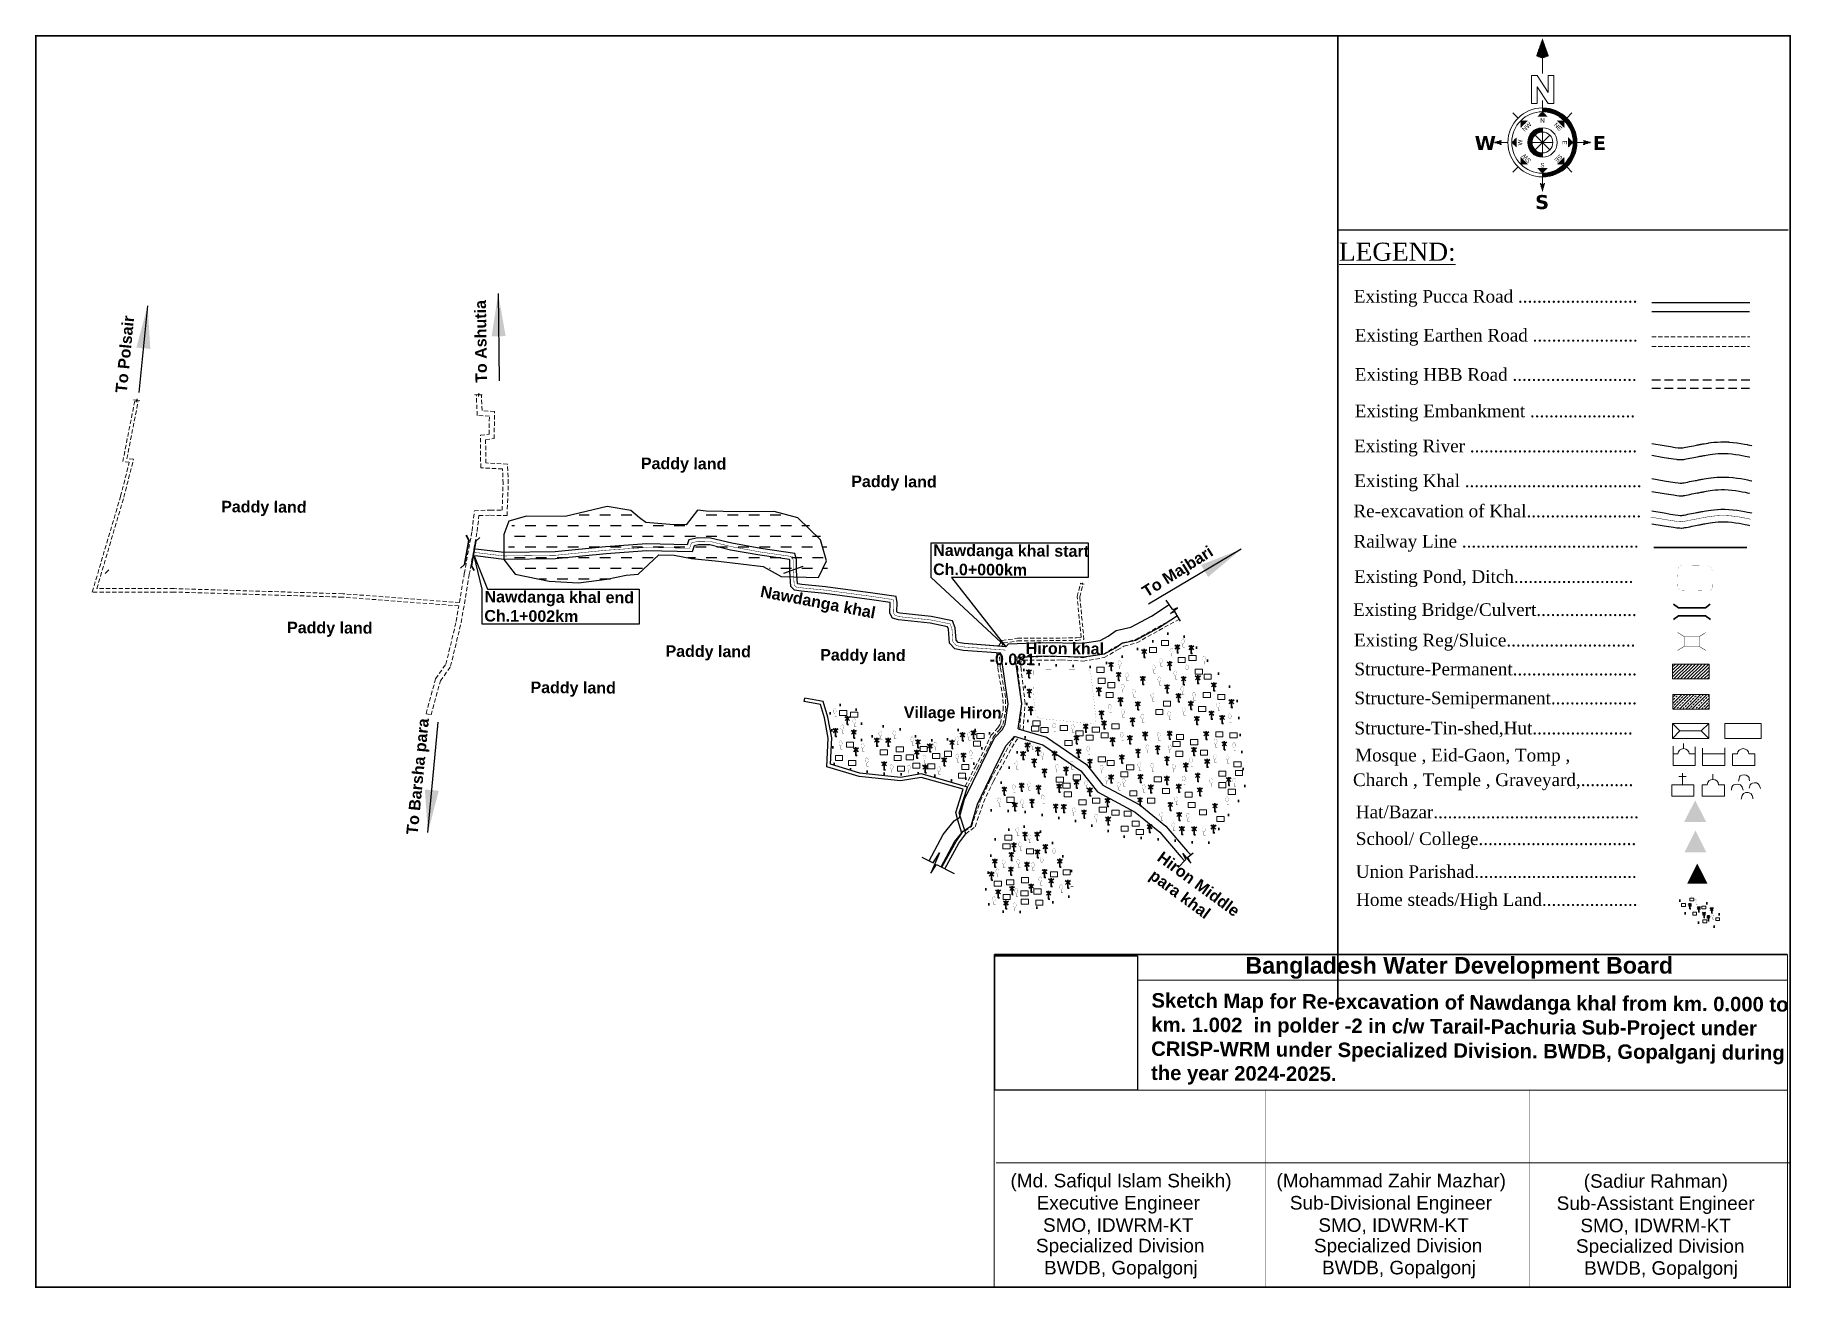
# Model space of a CAD drawing. Header units: millimetres. Extents: x 103 to 31349, y -116980 to -48.
# Drawn here: x 29286 to 31349, y -116980 to -115510 of the extents above; entities outside this region: 3.
import ezdxf
from ezdxf.enums import TextEntityAlignment as Align

# ---------------------------------------------------------------- set-up
doc = ezdxf.new("R2010")
doc.units = ezdxf.units.MM
doc.header["$MEASUREMENT"] = 0
for name, pattern in [('ACAD_ISO02W100', [15, 12, -3]), ('CENTERX2', [4, 2.5, -0.5, 0.5, -0.5]), ('DASHED', [0.75, 0.5, -0.25]), ('DASHED2', [0.375, 0.25, -0.125]), ('DOT2', [0.125, 0, -0.125]), ('HIDDENX2', [0.75, 0.5, -0.25]), ('PHANTOM2', [1.25, 0.625, -0.125, 0.125, -0.125, 0.125, -0.125])]:
    doc.linetypes.add(name, pattern=pattern)
for name, color, linetype, lineweight in [('Bazar', 97, 'Continuous', 15), ('Bridge or Culvert', 7, 'Continuous', 25), ('Church', 170, 'Continuous', 9), ('Earthan Road', 7, 'DASHED2', 9), ('Eid-Gah', 170, 'Continuous', 9), ('Existing Str', 7, 'PHANTOM2', 35), ('existing-profile', 5, 'ACAD_ISO02W100', 25), ('FRAM', 7, 'Continuous', 50), ('Graveyard', 40, 'Continuous', 9), ('HOUSE', 144, 'Continuous', 18), ('line', 10, 'Continuous', 9), ('Mosque', 170, 'Continuous', 9), ('OUTLINE', 7, 'Continuous', 15), ('p2', 32, 'Continuous', 15), ('PL', 7, 'Continuous', 15), ('Pond or Ditch', 7, 'Continuous', 9), ('PUCCA ROAD', 1, 'Continuous', 30), ('Rail Line', 14, 'TRACKS', 35), ('Temple', 170, 'Continuous', 9), ('Tomb', 170, 'Continuous', 9), ('Union', 7, 'Continuous', 15)]:
    doc.layers.add(name, color=color, linetype=linetype, lineweight=lineweight)
for name, color, linetype in [('boundary', 7, 'Continuous'), ('Earthen Emb', 42, 'Continuous'), ('Embankment', 6, 'DASHED'), ('HBB_BFS Road', 7, 'DASHED2'), ('Home Stead', 151, 'Continuous'), ('Khal', 4, 'Continuous'), ('RIVER', 150, 'Continuous'), ('TEXT', 5, 'Continuous'), ('Trees', 77, 'Continuous')]:
    doc.layers.add(name, color=color, linetype=linetype)
doc.styles.add('AR', font='arial.ttf', dxfattribs={"height": 450})
doc.styles.add('b', font='times.ttf')
doc.styles.add('LEG', font='romantic.ttf')
doc.styles.add('Romans', font='arial.ttf')
doc.styles.get("Standard").update_dxf_attribs({"font": 'arial.ttf'})
doc.styles.add('sum', font='arialbd.ttf')
doc.linetypes.add('TRACKS', pattern='A,0.15,[130,ltypeshp.shx,S=0.25,R=0,X=0,Y=0],0.15', length=0.3)
doc.dimstyles.get("Standard").update_dxf_attribs({"dimtxt": 0.18, "dimasz": 0.18, "dimexe": 0.18, "dimexo": 0.0625, "dimgap": 0.09, "dimtad": 0, "dimtih": 1, "dimtoh": 1, "dimdec": 4, "dimzin": 0, "dimdsep": 46, "dimtxsty": 'Standard', "dimblk": 'DATUMBLANK', "dimcen": 0.09, "dimadec": 0, "dimazin": 0, "dimtfac": 1, "dimtdec": 4, "dimtofl": 0, "dimtmove": 0, "dimatfit": 3, "dimfxl": 1, "dimtolj": 1, "dimtzin": 0, "dimarcsym": 0})
picture_1 = doc.add_image_def('image1.png', size_in_pixel=(204, 192))
pattern_1 = [(360, (26.19663, 31.512), (2e-14, 0.2822134), [])]
pattern_2 = [(360, (26.19663, 27.11894), (2e-14, 0.2822134), [])]
pattern_3 = [(180, (26.19663, 27.11894), (2e-14, 0.2822134), [])]
pattern_4 = [(45, (26.19663, 27.11894), (-0.199555, 0.199555), [])]
pattern_5 = [(90, (26.19663, 27.11894), (-0.2822134, 2e-14), [])]
pattern_6 = [(135, (26.19663, 27.11894), (-0.199555, -0.199555), [])]
pattern_7 = [(180, (26.19663, 27.11894), (-2e-14, -0.2822134), [])]
pattern_8 = [(225, (26.19663, 27.11894), (0.199555, -0.199555), [])]
pattern_9 = [(270, (26.19663, 27.11894), (0.2822134, -2e-14), [])]
pattern_10 = [(315, (26.19663, 27.11894), (0.199555, 0.199555), [])]

msp = doc.modelspace()

# ---------------------------------------------------------------- texts
at = {"layer": 'Embankment', "ltscale": 0.1, "char_height": 0.18, "attachment_point": 1}
for insert in [(103.2, -47.9), (103.2, -48.2), (103.4, -48.2)]:
    msp.add_mtext('\\A1;', dxfattribs=dict(at, insert=insert))
at = {"layer": 'FRAM', "linetype": 'Continuous', "lineweight": -3, "style": 'AR'}
for s, p in [('(Md. Safiqul Islam Sheikh)   ', (30571.1, -116862.2)), ('(Mohammad Zahir Mazhar)      ', (30897.7, -116862.2)), ('Executive Engineer     ', (30574, -116888.2)), ('Sub-Divisional Engineer       ', (30900.5, -116888.2)), ('SMO, IDWRM-KT     ', (30574, -116914.4)), ('SMO, IDWRM-KT      ', (30900.5, -116914.4)), ('Specialized Division     ', (30576.3, -116938.5)), ('Specialized Division     ', (30902.8, -116938.5)), ('BWDB, Gopalgonj     ', (30577.1, -116964.4)), ('BWDB, Gopalgonj     ', (30903.7, -116964.3))]:
    msp.add_text(s, height=15.927, dxfattribs=at).set_placement(p, align=Align.CENTER)
at = {"layer": 'FRAM', "linetype": 'Continuous', "style": 'AR'}
for s, p in [('(Sadiur Rahman)     ', (31205.5, -116862.7)), ('Sub-Assistant Engineer      ', (31208.3, -116888.7)), ('SMO, IDWRM-KT      ', (31208.3, -116914.9)), ('Specialized Division     ', (31210.6, -116939)), ('BWDB, Gopalgonj     ', (31211.5, -116964.8))]:
    msp.add_text(s, height=15.927, dxfattribs=at).set_placement(p, align=Align.CENTER)
at = {"layer": 'OUTLINE', "style": 'LEG'}
msp.add_text('%%ULEGEND:', height=21.2, dxfattribs=at).set_placement((30817.9, -115774.4))
at = {"layer": 'OUTLINE', "ltscale": 0.1, "style": 'b'}
for s, p in [('Railway Line .....................................', (30834.9, -116111.1)), (' Existing Reg/Sluice...........................', (30829.8, -116227.2)), ('Structure-Permanent..........................', (30836, -116261.1)), ('Structure-Semipermanent..................', (30836, -116295.1)), ('Structure-Tin-shed,Hut.....................', (30836, -116330.4)), ('Mosque , Eid-Gaon, Tomp ,', (30836.8, -116362.2)), ('Charch , Temple , Graveyard,........... ', (30834.3, -116391.1)), ('Home steads/High Land....................', (30837.9, -116531.7))]:
    msp.add_text(s, height=14.869, dxfattribs=at).set_placement(p)
at = {"layer": 'OUTLINE', "ltscale": 0.1, "char_height": 14.869, "width": 693.792, "attachment_point": 1, "style": 'b'}
for s, insert in [('Existing Pucca Road .........................', (30835.3, -115808.7)), ('Existing Earthen Road ......................', (30836.3, -115854.4)), ('Existing HBB Road ..........................', (30836.3, -115900.5)), ('Existing Embankment ......................', (30836.3, -115943.3)), (' Existing River ...................................', (30829.9, -115984.4)), ('Existing Khal .....................................', (30835.8, -116025.3)), ('Re-excavation of Khal........................', (30834.8, -116060.7)), (' Existing Pond, Ditch.........................', (30829.9, -116137.7)), (' Existing Bridge/Culvert.....................', (30828.8, -116176.5)), ('Hat/Bazar...........................................', (30837.6, -116414)), ('School/ College.................................', (30837.6, -116445.4)), ('Union Parishad..................................', (30837.6, -116484))]:
    msp.add_mtext(s, dxfattribs=dict(at, insert=insert))
at = {"layer": 'TEXT', "color": 7, "style": 'sum'}
for s, height, rotation, p in [('To Polsair', 13.47, 84.4011, (29393.9, -115930.1)), ('To Ashutia', 13.47, 90.7111, (29817.1, -115917.7)), ('To Majbari', 13.47, 32.3816, (30592, -116169.9)), ('To Barsha para', 13.472, 84.4011, (29735.6, -116448.6))]:
    msp.add_text(s, height=height, rotation=rotation, dxfattribs=at).set_placement(p)
msp.add_text('Bangladesh Water Development Board', height=19.492, rotation=0.0165, dxfattribs=at).set_placement((30959.1, -116611.3), align=Align.CENTER)
at = {"layer": 'TEXT', "color": 7, "attachment_point": 1, "style": 'sum'}
for s, insert, char_height, width, rotation in [('Paddy land', (29997.9, -116005.4), 13.47, 260.781, 359.6306), ('Paddy land', (30245, -116026.5), 13.47, 260.781, 359.6306), ('Paddy land', (29504.9, -116056.2), 13.47, 260.781, 359.6306), ('Nawdanga khal start\\PCh.0+000km', (30341.3, -116107.4), 13.472, 260.781, 359.6306), ('Nawdanga khal end\\PCh.1+002km', (29814.2, -116161.9), 13.472, 260.781, 359.6306), ('Nawdanga khal', (30139.9, -116155.6), 13.472, 260.781, 349.2008), ('Paddy land', (29582.3, -116198.1), 13.47, 260.781, 359.6306), ('Paddy land', (30026.8, -116225.8), 13.47, 260.781, 359.6306), ('Paddy land', (30208.5, -116230.2), 13.47, 260.781, 359.6306), ('Hiron khal', (30449.9, -116222.5), 13.47, 260.781, 359.6306), ('-0.081', (30407.5, -116235.4), 13.47, 260.781, 359.6306), ('Paddy land', (29868.2, -116268.4), 13.47, 260.781, 359.6306), ('Village Hiron', (30306.7, -116297.6), 13.472, 260.781, 359.6306), ('Hiron Middle\\P para khal', (30611.1, -116466.8), 13.472, 260.781, 323.6237), ('Sketch Map for Re-excavation of Nawdanga khal from km. 0.000 to km. 1.002  in polder -2 in c/w Tarail-Pachuria Sub-Project under CRISP-WRM under Specialized Division. BWDB, Gopalganj during the year 2024-2025.', (30597.7, -116634.1), 17, 764.273, 359.6306)]:
    msp.add_mtext(s, dxfattribs=dict(at, insert=insert, char_height=char_height, width=width, rotation=rotation))

# ---------------------------------------------------------------- blocks, each defined once
blk = doc.blocks.new('A$C7FEE66E4')
at = {"layer": 'Trees', "linetype": 'Continuous', "const_width": 0.000142}
blk.add_lwpolyline([(0, 0, 0.606435), (0, 0.0049, 0.606435)], format="xyb", close=True, dxfattribs=at)
at = {"layer": 'Trees', "linetype": 'Continuous', "const_width": 0.000252}
for points in [[(0, 0), (0, -0.0029)], [(0, -0.0029), (0.0017, -0.0029)]]:
    blk.add_lwpolyline(points, dxfattribs=at)
blk = doc.blocks.new('A$C01DB3217')
at = {"layer": 'Trees', "color": 1, "lineweight": 30}
blk.add_lwpolyline([(0, 0.0028), (0, -0.0071), (0.0015, -0.0071)], dxfattribs=at)
for centre, start, end in [((-0.012, -0.0154), 41.2491, 62.6782), ((0.012, -0.0154), 117.3218, 138.7509)]:
    blk.add_arc(centre, 0.0195, start, end, dxfattribs=at)
blk = doc.blocks.new('A$C5FE22593')
h = blk.add_hatch()
h.set_pattern_fill('_USER', color=11, scale=0.282213, style=0, pattern_type=0)
h.set_pattern_definition(pattern_1)
h.paths.add_polyline_path([(26.2, 66.79), (23.84, 60.2), (26.2, 59.26), (28.55, 60.2)])
h = blk.add_hatch()
h.set_pattern_fill('_USER', color=11, scale=0.282213, style=0, pattern_type=0)
h.set_pattern_definition(pattern_1)
h.paths.add_polyline_path([(26.2, 66.79), (23.84, 60.2), (26.2, 59.26), (28.55, 60.2)])
h = blk.add_hatch()
h.set_pattern_fill('_USER', color=11, scale=0.282213, style=0, pattern_type=0)
h.set_pattern_definition(pattern_1)
h.paths.add_polyline_path([(26.2, 66.79), (23.84, 60.2), (26.2, 59.26), (28.55, 60.2)])
h = blk.add_hatch()
h.set_pattern_fill('_USER', color=11, scale=0.282213, style=0, pattern_type=0)
h.set_pattern_definition(pattern_1)
h.paths.add_polyline_path([(26.2, 66.79), (23.84, 60.2), (26.2, 59.26), (28.55, 60.2)])
h = blk.add_hatch(color=11)
h.paths.add_polyline_path([(26.2, 15.36), (26.2, 13.92, 1), (26.2, 40.32), (26.2, 38.88, -1)])
h.paths.add_polyline_path([(26.2, 31.11), (26.2, 32.76, 1), (26.2, 21.47), (26.2, 23.13, -1)])
h = blk.add_hatch(color=11)
h.paths.add_polyline_path([(26.2, 15.36), (26.2, 13.92, 1), (26.2, 40.32), (26.2, 38.88, -1)])
h.paths.add_polyline_path([(26.2, 31.11), (26.2, 32.76, 1), (26.2, 21.47), (26.2, 23.13, -1)])
h = blk.add_hatch(color=11)
h.paths.add_polyline_path([(26.2, 15.36), (26.2, 13.92, 1), (26.2, 40.32), (26.2, 38.88, -1)])
h.paths.add_polyline_path([(26.2, 31.11), (26.2, 32.76, 1), (26.2, 21.47), (26.2, 23.13, -1)])
h = blk.add_hatch(color=11)
h.paths.add_polyline_path([(26.2, 15.36), (26.2, 13.92, 1), (26.2, 40.32), (26.2, 38.88, -1)])
h.paths.add_polyline_path([(26.2, 31.11), (26.2, 32.76, 1), (26.2, 21.47), (26.2, 23.13, -1)])
h = blk.add_hatch()
h.set_pattern_fill('_USER', color=11, scale=0.282213, style=0, pattern_type=0)
h.set_pattern_definition(pattern_2)
h.paths.add_polyline_path([(39.4, 27.12, 0.414214), (26.2, 40.32), (26.2, 38.88, -0.414214), (37.96, 27.12, -0.414214), (26.2, 15.36), (26.2, 13.92, 0.414214)])
h = blk.add_hatch()
h.set_pattern_fill('_USER', color=11, scale=0.282213, style=0, pattern_type=0)
h.set_pattern_definition(pattern_2)
h.paths.add_polyline_path([(39.4, 27.12, 0.414214), (26.2, 40.32), (26.2, 38.88, -0.414214), (37.96, 27.12, -0.414214), (26.2, 15.36), (26.2, 13.92, 0.414214)])
h = blk.add_hatch()
h.set_pattern_fill('_USER', color=11, scale=0.282213, style=0, pattern_type=0)
h.set_pattern_definition(pattern_2)
h.paths.add_polyline_path([(39.4, 27.12, 0.414214), (26.2, 40.32), (26.2, 38.88, -0.414214), (37.96, 27.12, -0.414214), (26.2, 15.36), (26.2, 13.92, 0.414214)])
h = blk.add_hatch()
h.set_pattern_fill('_USER', color=11, scale=0.282213, style=0, pattern_type=0)
h.set_pattern_definition(pattern_2)
h.paths.add_polyline_path([(39.4, 27.12, 0.414214), (26.2, 40.32), (26.2, 38.88, -0.414214), (37.96, 27.12, -0.414214), (26.2, 15.36), (26.2, 13.92, 0.414214)])
h = blk.add_hatch()
h.set_pattern_fill('_USER', color=11, scale=0.282213, angle=135, style=0, pattern_type=0)
h.set_pattern_definition(pattern_6)
h.paths.add_polyline_path([(20.54, 35.43), (17.88, 35.43), (17.88, 32.77)])
h = blk.add_hatch()
h.set_pattern_fill('_USER', color=11, scale=0.282213, angle=135, style=0, pattern_type=0)
h.set_pattern_definition(pattern_6)
h.paths.add_polyline_path([(20.54, 35.43), (17.88, 35.43), (17.88, 32.77)])
h = blk.add_hatch()
h.set_pattern_fill('_USER', color=11, scale=0.282213, angle=135, style=0, pattern_type=0)
h.set_pattern_definition(pattern_6)
h.paths.add_polyline_path([(20.54, 35.43), (17.88, 35.43), (17.88, 32.77)])
h = blk.add_hatch()
h.set_pattern_fill('_USER', color=11, scale=0.282213, angle=135, style=0, pattern_type=0)
h.set_pattern_definition(pattern_6)
h.paths.add_polyline_path([(20.54, 35.43), (17.88, 35.43), (17.88, 32.77)])
h = blk.add_hatch()
h.set_pattern_fill('_USER', color=11, scale=0.282213, angle=90, style=0, pattern_type=0)
h.set_pattern_definition(pattern_5)
h.paths.add_polyline_path([(28.08, 37), (26.2, 38.88), (24.32, 37)])
h = blk.add_hatch()
h.set_pattern_fill('_USER', color=11, scale=0.282213, angle=90, style=0, pattern_type=0)
h.set_pattern_definition(pattern_5)
h.paths.add_polyline_path([(28.08, 37), (26.2, 38.88), (24.32, 37)])
h = blk.add_hatch()
h.set_pattern_fill('_USER', color=11, scale=0.282213, angle=90, style=0, pattern_type=0)
h.set_pattern_definition(pattern_5)
h.paths.add_polyline_path([(28.08, 37), (26.2, 38.88), (24.32, 37)])
h = blk.add_hatch()
h.set_pattern_fill('_USER', color=11, scale=0.282213, angle=90, style=0, pattern_type=0)
h.set_pattern_definition(pattern_5)
h.paths.add_polyline_path([(28.08, 37), (26.2, 38.88), (24.32, 37)])
h = blk.add_hatch()
h.set_pattern_fill('_USER', color=11, scale=0.282213, angle=45, style=0, pattern_type=0)
h.set_pattern_definition(pattern_4)
h.paths.add_polyline_path([(34.51, 32.77), (34.51, 35.43), (31.85, 35.43)])
h = blk.add_hatch()
h.set_pattern_fill('_USER', color=11, scale=0.282213, angle=45, style=0, pattern_type=0)
h.set_pattern_definition(pattern_4)
h.paths.add_polyline_path([(34.51, 32.77), (34.51, 35.43), (31.85, 35.43)])
h = blk.add_hatch()
h.set_pattern_fill('_USER', color=11, scale=0.282213, angle=45, style=0, pattern_type=0)
h.set_pattern_definition(pattern_4)
h.paths.add_polyline_path([(34.51, 32.77), (34.51, 35.43), (31.85, 35.43)])
h = blk.add_hatch()
h.set_pattern_fill('_USER', color=11, scale=0.282213, angle=45, style=0, pattern_type=0)
h.set_pattern_definition(pattern_4)
h.paths.add_polyline_path([(34.51, 32.77), (34.51, 35.43), (31.85, 35.43)])
h = blk.add_hatch()
h.set_pattern_fill('_USER', color=11, scale=0.282213, style=0, pattern_type=0)
h.set_pattern_definition(pattern_3)
h.paths.add_polyline_path([(10.67, 26.18), (10.2, 27.12), (10.67, 28.06), (7.38, 27.12)])
h = blk.add_hatch()
h.set_pattern_fill('_USER', color=11, scale=0.282213, style=0, pattern_type=0)
h.set_pattern_definition(pattern_3)
h.paths.add_polyline_path([(10.67, 26.18), (10.2, 27.12), (10.67, 28.06), (7.38, 27.12)])
h = blk.add_hatch()
h.set_pattern_fill('_USER', color=11, scale=0.282213, style=0, pattern_type=0)
h.set_pattern_definition(pattern_3)
h.paths.add_polyline_path([(10.67, 26.18), (10.2, 27.12), (10.67, 28.06), (7.38, 27.12)])
h = blk.add_hatch()
h.set_pattern_fill('_USER', color=11, scale=0.282213, style=0, pattern_type=0)
h.set_pattern_definition(pattern_3)
h.paths.add_polyline_path([(10.67, 26.18), (10.2, 27.12), (10.67, 28.06), (7.38, 27.12)])
h = blk.add_hatch()
h.set_pattern_fill('_USER', color=11, scale=0.282213, angle=180, style=0, pattern_type=0)
h.set_pattern_definition(pattern_7)
h.paths.add_polyline_path([(16.32, 29), (14.44, 27.12), (16.32, 25.24)])
h = blk.add_hatch()
h.set_pattern_fill('_USER', color=11, scale=0.282213, angle=180, style=0, pattern_type=0)
h.set_pattern_definition(pattern_7)
h.paths.add_polyline_path([(16.32, 29), (14.44, 27.12), (16.32, 25.24)])
h = blk.add_hatch()
h.set_pattern_fill('_USER', color=11, scale=0.282213, angle=180, style=0, pattern_type=0)
h.set_pattern_definition(pattern_7)
h.paths.add_polyline_path([(16.32, 29), (14.44, 27.12), (16.32, 25.24)])
h = blk.add_hatch()
h.set_pattern_fill('_USER', color=11, scale=0.282213, angle=180, style=0, pattern_type=0)
h.set_pattern_definition(pattern_7)
h.paths.add_polyline_path([(16.32, 29), (14.44, 27.12), (16.32, 25.24)])
h = blk.add_hatch()
h.set_pattern_fill('_USER', color=11, scale=0.282213, style=0, pattern_type=0)
h.set_pattern_definition(pattern_2)
h.paths.add_polyline_path([(26.2, 31.11), (26.2, 32.76, 0.414214), (20.55, 27.12, 0.414214), (26.2, 21.47), (26.2, 23.13, -0.414214), (22.21, 27.12, -0.414214)])
h = blk.add_hatch()
h.set_pattern_fill('_USER', color=11, scale=0.282213, style=0, pattern_type=0)
h.set_pattern_definition(pattern_2)
h.paths.add_polyline_path([(26.2, 31.11), (26.2, 32.76, 0.414214), (20.55, 27.12, 0.414214), (26.2, 21.47), (26.2, 23.13, -0.414214), (22.21, 27.12, -0.414214)])
h = blk.add_hatch()
h.set_pattern_fill('_USER', color=11, scale=0.282213, style=0, pattern_type=0)
h.set_pattern_definition(pattern_2)
h.paths.add_polyline_path([(26.2, 31.11), (26.2, 32.76, 0.414214), (20.55, 27.12, 0.414214), (26.2, 21.47), (26.2, 23.13, -0.414214), (22.21, 27.12, -0.414214)])
h = blk.add_hatch()
h.set_pattern_fill('_USER', color=11, scale=0.282213, style=0, pattern_type=0)
h.set_pattern_definition(pattern_2)
h.paths.add_polyline_path([(26.2, 31.11), (26.2, 32.76, 0.414214), (20.55, 27.12, 0.414214), (26.2, 21.47), (26.2, 23.13, -0.414214), (22.21, 27.12, -0.414214)])
h = blk.add_hatch()
h.set_pattern_fill('_USER', color=11, scale=0.282213, style=0, pattern_type=0)
h.set_pattern_definition(pattern_2)
h.paths.add_polyline_path([(36.07, 29), (36.07, 25.24), (37.96, 27.12)])
h = blk.add_hatch()
h.set_pattern_fill('_USER', color=11, scale=0.282213, style=0, pattern_type=0)
h.set_pattern_definition(pattern_2)
h.paths.add_polyline_path([(36.07, 29), (36.07, 25.24), (37.96, 27.12)])
h = blk.add_hatch()
h.set_pattern_fill('_USER', color=11, scale=0.282213, style=0, pattern_type=0)
h.set_pattern_definition(pattern_2)
h.paths.add_polyline_path([(36.07, 29), (36.07, 25.24), (37.96, 27.12)])
h = blk.add_hatch()
h.set_pattern_fill('_USER', color=11, scale=0.282213, style=0, pattern_type=0)
h.set_pattern_definition(pattern_2)
h.paths.add_polyline_path([(36.07, 29), (36.07, 25.24), (37.96, 27.12)])
h = blk.add_hatch()
h.set_pattern_fill('_USER', color=11, scale=0.282213, style=0, pattern_type=0)
h.set_pattern_definition(pattern_2)
h.paths.add_polyline_path([(45.01, 27.12), (41.72, 28.06), (42.19, 27.12), (41.72, 26.18)])
h = blk.add_hatch()
h.set_pattern_fill('_USER', color=11, scale=0.282213, style=0, pattern_type=0)
h.set_pattern_definition(pattern_2)
h.paths.add_polyline_path([(45.01, 27.12), (41.72, 28.06), (42.19, 27.12), (41.72, 26.18)])
h = blk.add_hatch()
h.set_pattern_fill('_USER', color=11, scale=0.282213, style=0, pattern_type=0)
h.set_pattern_definition(pattern_2)
h.paths.add_polyline_path([(45.01, 27.12), (41.72, 28.06), (42.19, 27.12), (41.72, 26.18)])
h = blk.add_hatch()
h.set_pattern_fill('_USER', color=11, scale=0.282213, style=0, pattern_type=0)
h.set_pattern_definition(pattern_2)
h.paths.add_polyline_path([(45.01, 27.12), (41.72, 28.06), (42.19, 27.12), (41.72, 26.18)])
h = blk.add_hatch()
h.set_pattern_fill('_USER', color=11, scale=0.282213, angle=-135, style=0, pattern_type=0)
h.set_pattern_definition(pattern_8)
h.paths.add_polyline_path([(17.88, 21.46), (17.88, 18.8), (20.54, 18.8)])
h = blk.add_hatch()
h.set_pattern_fill('_USER', color=11, scale=0.282213, angle=-135, style=0, pattern_type=0)
h.set_pattern_definition(pattern_8)
h.paths.add_polyline_path([(17.88, 21.46), (17.88, 18.8), (20.54, 18.8)])
h = blk.add_hatch()
h.set_pattern_fill('_USER', color=11, scale=0.282213, angle=-135, style=0, pattern_type=0)
h.set_pattern_definition(pattern_8)
h.paths.add_polyline_path([(17.88, 21.46), (17.88, 18.8), (20.54, 18.8)])
h = blk.add_hatch()
h.set_pattern_fill('_USER', color=11, scale=0.282213, angle=-135, style=0, pattern_type=0)
h.set_pattern_definition(pattern_8)
h.paths.add_polyline_path([(17.88, 21.46), (17.88, 18.8), (20.54, 18.8)])
h = blk.add_hatch()
h.set_pattern_fill('_USER', color=11, scale=0.282213, angle=-45, style=0, pattern_type=0)
h.set_pattern_definition(pattern_10)
h.paths.add_polyline_path([(31.85, 18.8), (34.51, 18.8), (34.51, 21.46)])
h = blk.add_hatch()
h.set_pattern_fill('_USER', color=11, scale=0.282213, angle=-45, style=0, pattern_type=0)
h.set_pattern_definition(pattern_10)
h.paths.add_polyline_path([(31.85, 18.8), (34.51, 18.8), (34.51, 21.46)])
h = blk.add_hatch()
h.set_pattern_fill('_USER', color=11, scale=0.282213, angle=-45, style=0, pattern_type=0)
h.set_pattern_definition(pattern_10)
h.paths.add_polyline_path([(31.85, 18.8), (34.51, 18.8), (34.51, 21.46)])
h = blk.add_hatch()
h.set_pattern_fill('_USER', color=11, scale=0.282213, angle=-45, style=0, pattern_type=0)
h.set_pattern_definition(pattern_10)
h.paths.add_polyline_path([(31.85, 18.8), (34.51, 18.8), (34.51, 21.46)])
h = blk.add_hatch()
h.set_pattern_fill('_USER', color=11, scale=0.282213, angle=-90, style=0, pattern_type=0)
h.set_pattern_definition(pattern_9)
h.paths.add_polyline_path([(24.32, 17.24), (26.2, 15.36), (28.08, 17.24)])
h = blk.add_hatch()
h.set_pattern_fill('_USER', color=11, scale=0.282213, angle=-90, style=0, pattern_type=0)
h.set_pattern_definition(pattern_9)
h.paths.add_polyline_path([(24.32, 17.24), (26.2, 15.36), (28.08, 17.24)])
h = blk.add_hatch()
h.set_pattern_fill('_USER', color=11, scale=0.282213, angle=-90, style=0, pattern_type=0)
h.set_pattern_definition(pattern_9)
h.paths.add_polyline_path([(24.32, 17.24), (26.2, 15.36), (28.08, 17.24)])
h = blk.add_hatch()
h.set_pattern_fill('_USER', color=11, scale=0.282213, angle=-90, style=0, pattern_type=0)
h.set_pattern_definition(pattern_9)
h.paths.add_polyline_path([(24.32, 17.24), (26.2, 15.36), (28.08, 17.24)])
h = blk.add_hatch()
h.set_pattern_fill('_USER', color=11, scale=0.282213, style=0, pattern_type=0)
h.set_pattern_definition(pattern_2)
h.paths.add_polyline_path([(27.14, 11.6), (26.2, 11.13), (25.26, 11.6), (26.2, 8.3)])
h = blk.add_hatch()
h.set_pattern_fill('_USER', color=11, scale=0.282213, style=0, pattern_type=0)
h.set_pattern_definition(pattern_2)
h.paths.add_polyline_path([(27.14, 11.6), (26.2, 11.13), (25.26, 11.6), (26.2, 8.3)])
h = blk.add_hatch()
h.set_pattern_fill('_USER', color=11, scale=0.282213, style=0, pattern_type=0)
h.set_pattern_definition(pattern_2)
h.paths.add_polyline_path([(27.14, 11.6), (26.2, 11.13), (25.26, 11.6), (26.2, 8.3)])
h = blk.add_hatch()
h.set_pattern_fill('_USER', color=11, scale=0.282213, style=0, pattern_type=0)
h.set_pattern_definition(pattern_2)
h.paths.add_polyline_path([(27.14, 11.6), (26.2, 11.13), (25.26, 11.6), (26.2, 8.3)])
at = {"color": 11}
for p, q in [((26.2, 53.5), (26.2, 59.26)), ((26.2, 53.5), (26.2, 59.26)), ((26.2, 53.5), (26.2, 59.26)), ((26.2, 53.5), (26.2, 59.26)), ((26.2, 40.32), (26.2, 43.11)), ((26.2, 40.32), (26.2, 43.11)), ((26.2, 40.32), (26.2, 43.11)), ((26.2, 40.32), (26.2, 43.11)), ((26.2, 40.32), (26.2, 38.88)), ((26.2, 40.32), (26.2, 38.88)), ((26.2, 40.32), (26.2, 38.88)), ((26.2, 40.32), (26.2, 38.88)), ((16.86, 36.46), (14.89, 38.43)), ((16.86, 36.46), (14.89, 38.43)), ((16.86, 36.46), (14.89, 38.43)), ((16.86, 36.46), (14.89, 38.43)), ((35.53, 36.46), (37.5, 38.43)), ((35.53, 36.46), (37.5, 38.43)), ((35.53, 36.46), (37.5, 38.43)), ((35.53, 36.46), (37.5, 38.43)), ((12.99, 27.12), (10.2, 27.12)), ((12.99, 27.12), (10.2, 27.12)), ((12.99, 27.12), (10.2, 27.12)), ((12.99, 27.12), (10.2, 27.12)), ((22.21, 27.12), (30.19, 27.12)), ((30.19, 27.12), (22.21, 27.12)), ((22.21, 27.12), (30.19, 27.12)), ((30.19, 27.12), (22.21, 27.12)), ((22.21, 27.12), (30.19, 27.12)), ((30.19, 27.12), (22.21, 27.12)), ((22.21, 27.12), (30.19, 27.12)), ((30.19, 27.12), (22.21, 27.12)), ((23.37, 24.3), (29.02, 29.94)), ((29.02, 24.3), (23.37, 29.94)), ((29.02, 29.94), (23.37, 24.3)), ((23.37, 29.94), (29.02, 24.3)), ((23.37, 24.3), (29.02, 29.94)), ((29.02, 24.3), (23.37, 29.94)), ((29.02, 29.94), (23.37, 24.3)), ((23.37, 29.94), (29.02, 24.3)), ((23.37, 24.3), (29.02, 29.94)), ((29.02, 24.3), (23.37, 29.94)), ((29.02, 29.94), (23.37, 24.3)), ((23.37, 29.94), (29.02, 24.3)), ((23.37, 24.3), (29.02, 29.94)), ((29.02, 24.3), (23.37, 29.94)), ((29.02, 29.94), (23.37, 24.3)), ((23.37, 29.94), (29.02, 24.3)), ((26.2, 31.11), (26.2, 32.76)), ((26.2, 31.11), (26.2, 32.76)), ((26.2, 31.11), (26.2, 32.76)), ((26.2, 31.11), (26.2, 32.76)), ((26.2, 23.13), (26.2, 31.11)), ((26.2, 31.11), (26.2, 23.13)), ((26.2, 23.13), (26.2, 31.11)), ((26.2, 31.11), (26.2, 23.13)), ((26.2, 23.13), (26.2, 31.11)), ((26.2, 31.11), (26.2, 23.13)), ((26.2, 23.13), (26.2, 31.11)), ((26.2, 31.11), (26.2, 23.13)), ((39.4, 27.12), (42.19, 27.12)), ((39.4, 27.12), (42.19, 27.12)), ((39.4, 27.12), (42.19, 27.12)), ((39.4, 27.12), (42.19, 27.12)), ((26.2, 23.13), (26.2, 21.47)), ((26.2, 23.13), (26.2, 21.47)), ((26.2, 23.13), (26.2, 21.47)), ((26.2, 23.13), (26.2, 21.47)), ((16.86, 17.78), (14.89, 15.81)), ((16.86, 17.78), (14.89, 15.81)), ((16.86, 17.78), (14.89, 15.81)), ((16.86, 17.78), (14.89, 15.81)), ((26.2, 13.92), (26.2, 15.36)), ((26.2, 13.92), (26.2, 15.36)), ((26.2, 13.92), (26.2, 15.36)), ((26.2, 13.92), (26.2, 15.36)), ((26.2, 13.92), (26.2, 11.13)), ((26.2, 13.92), (26.2, 11.13)), ((26.2, 13.92), (26.2, 11.13)), ((26.2, 13.92), (26.2, 11.13)), ((35.53, 17.78), (37.5, 15.81)), ((35.53, 17.78), (37.5, 15.81)), ((35.53, 17.78), (37.5, 15.81)), ((35.53, 17.78), (37.5, 15.81))]:
    blk.add_line(p, q, dxfattribs=at)
at = {"color": 1}
for p, q in [((22.03, 52.68), (24.16, 52.68)), ((22.03, 42.01), (22.03, 52.68)), ((22.03, 52.68), (24.16, 52.68)), ((22.03, 42.01), (22.03, 52.68)), ((22.03, 52.68), (24.16, 52.68)), ((22.03, 42.01), (22.03, 52.68)), ((22.03, 52.68), (24.16, 52.68)), ((22.03, 42.01), (22.03, 52.68)), ((24.16, 52.68), (28.43, 46.28)), ((24.16, 52.68), (28.43, 46.28)), ((24.16, 52.68), (28.43, 46.28)), ((24.16, 52.68), (28.43, 46.28)), ((24.16, 48.41), (24.16, 42.01)), ((28.43, 42.01), (24.16, 48.41)), ((24.16, 48.41), (24.16, 42.01)), ((28.43, 42.01), (24.16, 48.41)), ((24.16, 48.41), (24.16, 42.01)), ((28.43, 42.01), (24.16, 48.41)), ((24.16, 48.41), (24.16, 42.01)), ((28.43, 42.01), (24.16, 48.41)), ((28.43, 52.68), (30.56, 52.68)), ((28.43, 46.28), (28.43, 52.68)), ((28.43, 52.68), (30.56, 52.68)), ((28.43, 46.28), (28.43, 52.68)), ((28.43, 52.68), (30.56, 52.68)), ((28.43, 46.28), (28.43, 52.68)), ((28.43, 52.68), (30.56, 52.68)), ((28.43, 46.28), (28.43, 52.68)), ((30.56, 52.68), (30.56, 42.01)), ((30.56, 52.68), (30.56, 42.01)), ((30.56, 52.68), (30.56, 42.01)), ((30.56, 52.68), (30.56, 42.01)), ((24.16, 42.01), (22.03, 42.01)), ((24.16, 42.01), (22.03, 42.01)), ((24.16, 42.01), (22.03, 42.01)), ((24.16, 42.01), (22.03, 42.01)), ((30.56, 42.01), (28.43, 42.01)), ((30.56, 42.01), (28.43, 42.01)), ((30.56, 42.01), (28.43, 42.01)), ((30.56, 42.01), (28.43, 42.01))]:
    blk.add_line(p, q, dxfattribs=at)
at = {"color": 11}
for radius in [13.2, 13.2, 13.2, 13.2, 11.76, 11.76, 11.76, 11.76, 5.64, 5.64, 5.64, 5.64, 3.99, 3.99, 3.99, 3.99]:
    blk.add_circle((26.2, 27.12), radius, dxfattribs=at)
for points in [[(26.2, 66.79), (23.84, 60.2), (26.2, 59.26)], [(26.2, 66.79), (23.84, 60.2), (26.2, 59.26)], [(26.2, 66.79), (23.84, 60.2), (26.2, 59.26)], [(26.2, 66.79), (23.84, 60.2), (26.2, 59.26)], [(26.2, 59.26), (28.55, 60.2), (26.2, 66.79)], [(26.2, 59.26), (28.55, 60.2), (26.2, 66.79)], [(26.2, 59.26), (28.55, 60.2), (26.2, 66.79)], [(26.2, 59.26), (28.55, 60.2), (26.2, 66.79)], [(17.88, 35.43), (20.54, 35.43), (17.88, 32.77)], [(17.88, 35.43), (20.54, 35.43), (17.88, 32.77)], [(17.88, 35.43), (20.54, 35.43), (17.88, 32.77)], [(17.88, 35.43), (20.54, 35.43), (17.88, 32.77)], [(26.2, 38.88), (28.08, 37), (24.32, 37)], [(26.2, 38.88), (28.08, 37), (24.32, 37)], [(26.2, 38.88), (28.08, 37), (24.32, 37)], [(26.2, 38.88), (28.08, 37), (24.32, 37)], [(34.51, 35.43), (34.51, 32.77), (31.85, 35.43)], [(34.51, 35.43), (34.51, 32.77), (31.85, 35.43)], [(34.51, 35.43), (34.51, 32.77), (31.85, 35.43)], [(34.51, 35.43), (34.51, 32.77), (31.85, 35.43)], [(7.38, 27.12), (10.67, 28.06), (10.2, 27.12)], [(7.38, 27.12), (10.67, 28.06), (10.2, 27.12)], [(7.38, 27.12), (10.67, 28.06), (10.2, 27.12)], [(7.38, 27.12), (10.67, 28.06), (10.2, 27.12)], [(10.67, 26.18), (10.2, 27.12), (7.38, 27.12)], [(10.67, 26.18), (10.2, 27.12), (7.38, 27.12)], [(10.67, 26.18), (10.2, 27.12), (7.38, 27.12)], [(10.67, 26.18), (10.2, 27.12), (7.38, 27.12)], [(14.44, 27.12), (16.32, 29), (16.32, 25.24)], [(14.44, 27.12), (16.32, 29), (16.32, 25.24)], [(14.44, 27.12), (16.32, 29), (16.32, 25.24)], [(14.44, 27.12), (16.32, 29), (16.32, 25.24)], [(37.96, 27.12), (36.07, 25.24), (36.07, 29)], [(37.96, 27.12), (36.07, 25.24), (36.07, 29)], [(37.96, 27.12), (36.07, 25.24), (36.07, 29)], [(37.96, 27.12), (36.07, 25.24), (36.07, 29)], [(41.72, 28.06), (42.19, 27.12), (45.01, 27.12)], [(41.72, 28.06), (42.19, 27.12), (45.01, 27.12)], [(41.72, 28.06), (42.19, 27.12), (45.01, 27.12)], [(41.72, 28.06), (42.19, 27.12), (45.01, 27.12)], [(45.01, 27.12), (41.72, 26.18), (42.19, 27.12)], [(45.01, 27.12), (41.72, 26.18), (42.19, 27.12)], [(45.01, 27.12), (41.72, 26.18), (42.19, 27.12)], [(45.01, 27.12), (41.72, 26.18), (42.19, 27.12)], [(17.88, 18.8), (17.88, 21.46), (20.54, 18.8)], [(17.88, 18.8), (17.88, 21.46), (20.54, 18.8)], [(17.88, 18.8), (17.88, 21.46), (20.54, 18.8)], [(17.88, 18.8), (17.88, 21.46), (20.54, 18.8)], [(34.51, 18.8), (31.85, 18.8), (34.51, 21.46)], [(34.51, 18.8), (31.85, 18.8), (34.51, 21.46)], [(34.51, 18.8), (31.85, 18.8), (34.51, 21.46)], [(34.51, 18.8), (31.85, 18.8), (34.51, 21.46)], [(26.2, 15.36), (24.32, 17.24), (28.08, 17.24)], [(26.2, 15.36), (24.32, 17.24), (28.08, 17.24)], [(26.2, 15.36), (24.32, 17.24), (28.08, 17.24)], [(26.2, 15.36), (24.32, 17.24), (28.08, 17.24)], [(26.2, 8.3), (25.26, 11.6), (26.2, 11.13)], [(26.2, 8.3), (25.26, 11.6), (26.2, 11.13)], [(26.2, 8.3), (25.26, 11.6), (26.2, 11.13)], [(26.2, 8.3), (25.26, 11.6), (26.2, 11.13)], [(27.14, 11.6), (26.2, 11.13), (26.2, 8.3)], [(27.14, 11.6), (26.2, 11.13), (26.2, 8.3)], [(27.14, 11.6), (26.2, 11.13), (26.2, 8.3)], [(27.14, 11.6), (26.2, 11.13), (26.2, 8.3)]]:
    blk.add_solid(points, dxfattribs=at)
at = {"color": 11, "style": 'Romans'}
for s, height, rotation, p in [('NW', 1.693, 45, (20.81, 32.51)), ('NW', 1.693, 45, (20.81, 32.51)), ('NW', 1.693, 45, (20.81, 32.51)), ('NW', 1.693, 45, (20.81, 32.51)), ('NE', 1.693, 315, (31.57, 32.5)), ('NE', 1.693, 315, (31.57, 32.5)), ('NE', 1.693, 315, (31.57, 32.5)), ('NE', 1.693, 315, (31.57, 32.5)), ('W', 1.69, 90, (18.48, 27.11)), ('W', 1.69, 90, (18.48, 27.11)), ('W', 1.69, 90, (18.48, 27.11)), ('W', 1.69, 90, (18.48, 27.11)), ('E', 1.69, 270, (33.89, 27.05)), ('E', 1.69, 270, (33.89, 27.05)), ('E', 1.69, 270, (33.89, 27.05)), ('E', 1.69, 270, (33.89, 27.05)), ('SW', 1.693, 135, (20.67, 21.59)), ('SW', 1.693, 135, (20.67, 21.59)), ('SW', 1.693, 135, (20.67, 21.59)), ('SW', 1.693, 135, (20.67, 21.59)), ('SE', 1.693, 225, (31.7, 21.6)), ('SE', 1.693, 225, (31.7, 21.6)), ('SE', 1.693, 225, (31.7, 21.6)), ('SE', 1.693, 225, (31.7, 21.6))]:
    blk.add_text(s, height=height, rotation=rotation, dxfattribs=at).set_placement(p, align=Align.CENTER)
for s, p in [('N', (26.2, 34.74)), ('N', (26.2, 34.74)), ('N', (26.2, 34.74)), ('N', (26.2, 34.74)), ('S', (26.19, 17.56)), ('S', (26.19, 17.56)), ('S', (26.19, 17.56)), ('S', (26.19, 17.56))]:
    blk.add_text(s, height=1.69, dxfattribs=at).set_placement(p, align=Align.CENTER)
at = {"layer": 'p2', "color": 1, "char_height": 5.3676, "attachment_point": 5}
for s, insert in [('{\\fVerdana|b1|i0|c0|p34;W}', (4.33, 26.9)), ('{\\fVerdana|b1|i0|c0|p34;W}', (4.33, 26.9)), ('{\\fVerdana|b1|i0|c0|p34;W}', (4.33, 26.9)), ('{\\fVerdana|b1|i0|c0|p34;W}', (4.33, 26.9)), ('{\\fVerdana|b1|i0|c0|p34;E}', (47.97, 26.9)), ('{\\fVerdana|b1|i0|c0|p34;E}', (47.97, 26.9)), ('{\\fVerdana|b1|i0|c0|p34;E}', (47.97, 26.9)), ('{\\fVerdana|b1|i0|c0|p34;E}', (47.97, 26.9)), ('{\\fVerdana|b1|i0|c0|p34;S}', (26.07, 4.27)), ('{\\fVerdana|b1|i0|c0|p34;S}', (26.07, 4.27)), ('{\\fVerdana|b1|i0|c0|p34;S}', (26.07, 4.27)), ('{\\fVerdana|b1|i0|c0|p34;S}', (26.07, 4.27))]:
    blk.add_mtext(s, dxfattribs=dict(at, insert=insert))
blk = doc.blocks.new('_DatumBlank')
at = {"color": 0, "linetype": 'ByBlock', "lineweight": -2}
for p, q in [((0, 0.577), (-1, 0)), ((0, -0.577), (0, 0.577)), ((-1, 0), (0, -0.577))]:
    blk.add_line(p, q, dxfattribs=at)
blk = doc.blocks.new('A$C3B865840')
at = {"layer": 'Bridge or Culvert', "color": 7, "linetype": 'Continuous', "lineweight": 30}
for points in [[(0, 43.6), (13.8, 33.1), (91.3, 33.3), (105, 44.2)], [(0.2, 0), (13.9, 10.6), (91.4, 10.9), (105.2, 0.2)]]:
    blk.add_lwpolyline(points, dxfattribs=at)

# ---------------------------------------------------------------- hatches: boundary and pattern name
at = {"layer": 'Bazar'}
for color, points in [(256, [(31236.2, -116407.8), (31223.3, -116433.2), (31249.1, -116433.2)]), (5, [(31236.5, -116443.4), (31223.6, -116468.9), (31249.4, -116468.9)])]:
    msp.add_hatch(color=color, dxfattribs=at).paths.add_polyline_path(points)
at = {"layer": 'HOUSE'}
h = msp.add_hatch(dxfattribs=at)
h.set_pattern_fill('ANSI31', color=256, scale=22.175192, style=0)
h.set_pattern_definition([(45, (-2535393.9327, -9036569.728), (-1.9600285976, 1.9600285976), [])])
h.paths.add_polyline_path([(31252.6, -116265.3), (31252.6, -116247.9), (31209.7, -116247.9), (31209.7, -116265.3)])
h = msp.add_hatch(dxfattribs=at)
h.set_pattern_fill('ANSI33', color=256, scale=20.789243)
h.set_pattern_definition([(45, (-2567057.8455, -9223493.318), (-3.6750536205, 3.6750536205), []), (45, (-2567054.1704, -9223493.318), (-3.6750536205, 3.6750536205), [2.5986553363, -1.2993276681])])
h.paths.add_polyline_path([(31252.8, -116283.5), (31209.9, -116283.5), (31209.9, -116300.9), (31252.8, -116300.9)])
at = {"layer": 'Khal', "lineweight": 25, "ltscale": 0.1}
h = msp.add_hatch(dxfattribs=at)
h.set_pattern_fill('DASH', color=256, scale=100, style=0)
h.set_pattern_definition([(0, (-24825.422, 12427.32), (12.5, 12.5), [12.5, -12.5])])
h.paths.add_polyline_path([(30146.8, -116133.9), (30167.7, -116145.6), (30211.6, -116146.8), (30220.9, -116127.3), (30214, -116102.6), (30187.6, -116076.9), (30159.6, -116069.6), (30119.8, -116070), (30080, -116069.1), (30069.4, -116067.9), (30056.4, -116085), (30036.9, -116084.6), (30008.9, -116082.1), (30001.6, -116076.9), (29991.5, -116068.3), (29963.4, -116063.5), (29914.2, -116075.3), (29868.7, -116074.9), (29847.9, -116080.9), (29842.3, -116096.4), (29842.2, -116125.6), (29855.3, -116143), (29895.5, -116151.2), (29929.8, -116153.2), (29963.3, -116148.9), (29986, -116144.1), (29999.9, -116142.8), (30024.2, -116120.3), (30042.1, -116120.7), (30062.8, -116124.4), (30094.5, -116127.6)])
at = {"layer": 'Union'}
msp.add_hatch(color=0, dxfattribs=at).paths.add_polyline_path([(31238.7, -116482), (31226.7, -116505.8), (31250.8, -116505.8)])

# ---------------------------------------------------------------- linework, layer by layer
at = {"layer": 'boundary', "color": 0}
for points, const_width in [([(29287.3, -115510.5), (31347.7, -115510.5), (31347.7, -116979.2), (29287.3, -116979.2), (29287.3, -115510.5)], 1.88), ([(30816.5, -116654.1), (30816.5, -115510.5)], 1.71), ([(30816.5, -115738.4), (31345.7, -115738.4)], 1.5)]:
    msp.add_lwpolyline(points, dxfattribs=dict(at, const_width=const_width))
at = {"layer": 'Bridge or Culvert', "color": 7, "linetype": 'Continuous', "lineweight": 30}
for points in [[(31210.8, -116177.7), (31216.5, -116182), (31248.4, -116181.9), (31254, -116177.4)], [(31210.9, -116195.6), (31216.5, -116191.3), (31248.4, -116191.2), (31254.1, -116195.6)]]:
    msp.add_lwpolyline(points, dxfattribs=at)
at = {"layer": 'Church', "linetype": 'Continuous'}
for points in [[(31221.2, -116389.5), (31221.2, -116376)], [(31221.2, -116389.5), (31221.2, -116376)], [(31225.8, -116379.8), (31217.1, -116379.8)], [(31225.8, -116379.8), (31217.1, -116379.8)]]:
    msp.add_lwpolyline(points, dxfattribs=at)
msp.add_lwpolyline([(31208.8, -116403), (31208.8, -116389.5), (31234.8, -116389.5), (31234.8, -116403), (31224.2, -116403), (31224.2, -116403), (31224.2, -116403), (31224.2, -116403), (31208.8, -116403)], close=True, dxfattribs=at)
msp.add_lwpolyline([(31208.8, -116403), (31208.8, -116389.5), (31234.8, -116389.5), (31234.8, -116403), (31224.2, -116403), (31224.2, -116403), (31224.2, -116403), (31224.2, -116403), (31208.8, -116403)], close=True, dxfattribs=at)
at = {"layer": 'Earthan Road', "color": 7, "linetype": 'HIDDENX2', "ltscale": 10}
for points in [[(31185.3, -115863.6), (31300.3, -115863.6)], [(31185.3, -115874.9), (31300.2, -115874.9)], [(29784, -116179.6), (29647.4, -116169.3), (29449.4, -116163.3), (29353.4, -116163.3), (29386.7, -116051.1), (29396.9, -116011), (29389.3, -116010.2), (29403.6, -115937.8)], [(29784.7, -116175.6), (29647.6, -116165.3), (29449.5, -116159.3), (29358.8, -116159.3), (29390.5, -116052.1), (29401.9, -116007.5), (29394.1, -116006.7), (29407.5, -115938.7)], [(29401.9, -115937.6), (29405.1, -115938.1), (29405.1, -115940.5), (29406.1, -115936.5), (29406.3, -115938.5), (29409.2, -115939)], [(29751.4, -116307.5), (29762.3, -116267.7), (29774.4, -116250.5), (29786.8, -116199.2), (29796.3, -116142.9), (29805.5, -116092.2), (29807.7, -116073.6), (29821.1, -116073.2), (29840.7, -116073.6), (29842.1, -116035.9), (29841.2, -116013.1), (29815.7, -116011.8), (29815.5, -115984.5), (29825.5, -115983.2), (29826, -115951.4), (29811.3, -115950.3), (29810.5, -115931.7)], [(29784.7, -116175.6), (29790.4, -116141.9), (29799.5, -116091.3), (29802.3, -116067.8), (29821.1, -116067.2), (29834.9, -116067.4), (29836, -116035.9), (29835.4, -116018.8), (29809.7, -116017.5), (29809.5, -115979.3), (29819.6, -115977.9), (29819.9, -115957), (29805.6, -115955.9), (29804.5, -115931.6)], [(29802.3, -115931.7), (29806.7, -115931.5), (29807.2, -115933.9), (29807.4, -115929.8), (29807.9, -115931.7), (29811.4, -115931.7)], [(30418, -116226.8), (30422, -116220.3), (30440.2, -116217.6), (30509.6, -116217.2), (30515, -116216.6), (30510.3, -116168.7), (30514.4, -116153.1)], [(30421.4, -116227.1), (30423.8, -116223.1), (30440.4, -116220.6), (30509.8, -116220.2), (30518.3, -116219.2), (30513.3, -116169), (30517.3, -116153.7)], [(30513.7, -116152.9), (30516, -116153.4), (30516.1, -116154.5), (30516.5, -116152.5), (30516.6, -116153.6), (30518.5, -116154)], [(29745.6, -116305.9), (29756.8, -116265.1), (29768.8, -116248), (29780.9, -116197.9), (29784, -116179.6)], [(30442.8, -116324.3), (30442.9, -116324.1), (30445.2, -116294), (30440.5, -116255.1), (30439.9, -116241.5), (30446.4, -116239.9), (30464, -116239.2), (30491.7, -116239.1), (30516.9, -116240.4), (30540.7, -116236.4), (30555.6, -116227.8), (30563.7, -116223.1), (30578.7, -116219.2), (30628.4, -116191.6)], [(30446.8, -116325.5), (30446.8, -116325.4), (30449.2, -116293.9), (30444.5, -116254.7), (30444, -116244.4), (30447.4, -116243.3), (30464, -116243.2), (30491.6, -116243.1), (30517.1, -116244.4), (30542, -116240.3), (30557.6, -116231.3), (30565.3, -116226.8), (30580.2, -116222.9), (30630.4, -116195)], [(30378.6, -116391.3), (30390.4, -116369), (30401.3, -116348.3), (30408.9, -116331.8), (30417.2, -116322.7), (30420.1, -116317.8), (30423.4, -116301.8), (30423, -116287.1), (30417, -116252), (30415.9, -116234.7)], [(30381.5, -116392.2), (30393, -116370.4), (30404, -116349.7), (30411.5, -116333.5), (30419.6, -116324.5), (30423, -116318.9), (30426.4, -116302.1), (30426, -116286.8), (30420, -116251.7), (30418.9, -116234.9)], [(29745.5, -116306.2), (29751.5, -116307.1)], [(30378.1, -116443.9), (30386.1, -116438.6), (30396.5, -116408.7), (30408.4, -116383.5), (30433.9, -116337.6), (30437, -116333)], [(30379.4, -116447.2), (30390.6, -116438.8), (30400.2, -116410.2), (30412, -116385.4), (30437.3, -116339.6), (30441, -116334.2)]]:
    msp.add_lwpolyline(points, dxfattribs=at)
at = {"layer": 'Earthen Emb', "lineweight": 30}
for points in [[(31185.3, -115955.1, 0, 0, 0), (31300.2, -115955.1, 4.91, 4.91, 0)], [(31185.3, -115967.2, 0, 0, 0), (31300.2, -115967.2, 4.91, 4.91, 0)]]:
    msp.add_lwpolyline(points, format="xyseb", dxfattribs=at)
at = {"layer": 'Eid-Gah', "linetype": 'Continuous'}
for p, q in [((31245, -116353.4), (31245, -116346.7)), ((31245, -116353.4), (31245, -116346.7)), ((31271, -116353.4), (31271, -116346.3)), ((31271, -116353.4), (31271, -116346.3))]:
    msp.add_line(p, q, dxfattribs=at)
msp.add_lwpolyline([(31245, -116366.9), (31245, -116353.4), (31271, -116353.4), (31271, -116366.9), (31256.6, -116366.9), (31256.6, -116366.9), (31256.6, -116366.9), (31256.6, -116366.9), (31245, -116366.9)], close=True, dxfattribs=at)
msp.add_lwpolyline([(31245, -116366.9), (31245, -116353.4), (31271, -116353.4), (31271, -116366.9), (31256.6, -116366.9), (31256.6, -116366.9), (31256.6, -116366.9), (31256.6, -116366.9), (31245, -116366.9)], close=True, dxfattribs=at)
at = {"layer": 'Existing Str', "linetype": 'Continuous', "const_width": 0.515}
for points in [[(31215.6, -116210.8), (31223.6, -116215.8), (31240.8, -116215.8), (31248.7, -116210.8)], [(31215.6, -116231.9), (31223.6, -116226.9), (31240.8, -116226.9), (31248.7, -116231.9)], [(31223.6, -116226.9), (31223.6, -116215.8)], [(31240.8, -116226.9), (31240.8, -116215.8)]]:
    msp.add_lwpolyline(points, dxfattribs=at)
at = {"layer": 'FRAM', "linetype": 'Continuous', "const_width": 2.08}
msp.add_lwpolyline([(30413, -116588.7), (31344.6, -116588.7), (31344.6, -116588.7)], dxfattribs=at)
at = {"layer": 'Graveyard'}
for points in [[(31292.6, -116396.1), (31291.5, -116392.2), (31289.5, -116389.7), (31287.6, -116389.1), (31285.8, -116388.9), (31283.3, -116389.1), (31281.8, -116389.5), (31280.5, -116390.6), (31279.4, -116392.2), (31279, -116395), (31278.7, -116396.1)], [(31292.6, -116396.1), (31291.5, -116392.2), (31289.5, -116389.7), (31287.6, -116389.1), (31285.8, -116388.9), (31283.3, -116389.1), (31281.8, -116389.5), (31280.5, -116390.6), (31279.4, -116392.2), (31279, -116395), (31278.7, -116396.1)], [(31287.3, -116385.4), (31287.7, -116382.7), (31288.2, -116380.3), (31289.2, -116379), (31290.9, -116378.3), (31294.1, -116378.1), (31296.2, -116378.4), (31298, -116379.4), (31299.5, -116381.1), (31299.8, -116382.9), (31299.9, -116384.8)], [(31287.3, -116385.4), (31287.7, -116382.7), (31288.2, -116380.3), (31289.2, -116379), (31290.9, -116378.3), (31294.1, -116378.1), (31296.2, -116378.4), (31298, -116379.4), (31299.5, -116381.1), (31299.8, -116382.9), (31299.9, -116384.8)], [(31299.5, -116393.4), (31300.8, -116389.7), (31302, -116388.5), (31303.5, -116387.5), (31306, -116387.2), (31308.2, -116387.3), (31310.2, -116388.6), (31311.4, -116390.1), (31312.4, -116392.6), (31312.8, -116394.1)], [(31299.5, -116393.4), (31300.8, -116389.7), (31302, -116388.5), (31303.5, -116387.5), (31306, -116387.2), (31308.2, -116387.3), (31310.2, -116388.6), (31311.4, -116390.1), (31312.4, -116392.6), (31312.8, -116394.1)], [(31290.3, -116406.3), (31291.3, -116402.3), (31292.9, -116399.8), (31295.8, -116398.6), (31298.3, -116398.7), (31299.8, -116399), (31301.9, -116400.4), (31303.3, -116402.1), (31303.9, -116404.4), (31303.9, -116406.1)], [(31290.3, -116406.3), (31291.3, -116402.3), (31292.9, -116399.8), (31295.8, -116398.6), (31298.3, -116398.7), (31299.8, -116399), (31301.9, -116400.4), (31303.3, -116402.1), (31303.9, -116404.4), (31303.9, -116406.1)]]:
    msp.add_lwpolyline(points, dxfattribs=at)
at = {"layer": 'HBB_BFS Road', "color": 1, "linetype": 'DASHED2', "lineweight": 25, "ltscale": 40, "flags": 128}
for points in [[(31185.3, -115914.4), (31300.3, -115914.4)], [(31185.3, -115924), (31300.2, -115924)]]:
    msp.add_lwpolyline(points, dxfattribs=at)
at = {"layer": 'Home Stead', "color": 7, "linetype": 'DOT2', "lineweight": 50, "ltscale": 159.474072, "flags": 128}
for points in [[(30409.3, -116419.3), (30451.7, -116421.5), (30516.6, -116433.5), (30565.2, -116450.2), (30664.4, -116458.4), (30707.6, -116397.1), (30697.8, -116284.3), (30640.7, -116216.7), (30619.4, -116210.7), (30558.7, -116241.4), (30529.9, -116251.4), (30460.2, -116247.7), (30447.6, -116254.1), (30452.2, -116307.3), (30452.7, -116326.9), (30420, -116388.8), (30409.3, -116419.3)], [(30407.5, -116329), (30377.7, -116386), (30374.3, -116387.4), (30336.5, -116377), (30321.4, -116375.9), (30296.7, -116377.6), (30247.4, -116372.2), (30224, -116364.6), (30223.6, -116350.2), (30221.7, -116314.2), (30219.2, -116299.7), (30226.8, -116295.2), (30240.5, -116296.1), (30249.9, -116300.4), (30255.2, -116304.1), (30258.8, -116311.4), (30256.3, -116320.6), (30253.8, -116330.2), (30258.2, -116339.4), (30265.7, -116341.1), (30270.3, -116330.3), (30277.9, -116319.8), (30303.8, -116324.4), (30327.6, -116336.2), (30355.4, -116339), (30359.9, -116333.8), (30362.7, -116325), (30391.3, -116325), (30407.1, -116324.3), (30407.5, -116329)], [(30500.6, -116520.6), (30474.9, -116529.6), (30448.4, -116538.6), (30416.9, -116538.3), (30401.1, -116524.9), (30406.4, -116488.6), (30410.4, -116461.3), (30414.8, -116451.1), (30439.7, -116436.3), (30471.2, -116445.5), (30490.5, -116468.3), (30507.7, -116497.6), (30500.6, -116520.6)], [(31218.3, -116525.3), (31215.1, -116530.4), (31218.7, -116536.5), (31223.7, -116539.6), (31227.9, -116543), (31231.5, -116546.7), (31235.4, -116547.5), (31237.8, -116547.6), (31241.2, -116553), (31246.8, -116555.2), (31255.9, -116556.5), (31264.3, -116554.8), (31266.6, -116547.6), (31263.7, -116538.9), (31259.7, -116534.6), (31253.6, -116531.2), (31242.6, -116522.4), (31229.2, -116520.2), (31224, -116523.7), (31218.3, -116525.3)]]:
    msp.add_lwpolyline(points, dxfattribs=at)
at = {"layer": 'HOUSE'}
for points in [[(30595.2, -116234.4), (30603.6, -116234.4), (30603.6, -116228.5), (30595.2, -116228.5), (30595.2, -116234.4)], [(30609.3, -116226), (30617.7, -116226), (30617.7, -116220.1), (30609.3, -116220.1), (30609.3, -116226)], [(30533.5, -116257.6), (30542, -116257.6), (30542, -116251.6), (30533.5, -116251.6), (30533.5, -116257.6)], [(30628.9, -116246), (30637.3, -116246), (30637.3, -116240.1), (30628.9, -116240.1), (30628.9, -116246)], [(30641.6, -116243.7), (30650, -116243.7), (30650, -116237.8), (30641.6, -116237.8), (30641.6, -116243.7)], [(30534.9, -116270.5), (30543.3, -116270.5), (30543.3, -116264.6), (30534.9, -116264.6), (30534.9, -116270.5)], [(30546.3, -116275.6), (30554.7, -116275.6), (30554.7, -116269.7), (30546.3, -116269.7), (30546.3, -116275.6)], [(30649, -116259.6), (30657.5, -116259.6), (30657.5, -116253.7), (30649, -116253.7), (30649, -116259.6)], [(30659.3, -116265.7), (30667.7, -116265.7), (30667.7, -116259.8), (30659.3, -116259.8), (30659.3, -116265.7)], [(30544.2, -116287.2), (30552.6, -116287.2), (30552.6, -116281.3), (30544.2, -116281.3), (30544.2, -116287.2)], [(30611.7, -116297.4), (30620.1, -116297.4), (30620.1, -116291.5), (30611.7, -116291.5), (30611.7, -116297.4)], [(30658.3, -116287.3), (30666.8, -116287.3), (30666.8, -116281.4), (30658.3, -116281.4), (30658.3, -116287.3)], [(30675.4, -116289.6), (30683.9, -116289.6), (30683.9, -116283.7), (30675.4, -116283.7), (30675.4, -116289.6)], [(30231.2, -116308.4), (30239.6, -116308.4), (30239.6, -116302.5), (30231.2, -116302.5), (30231.2, -116308.4)], [(30244.2, -116310.3), (30252.6, -116310.3), (30252.6, -116304.4), (30244.2, -116304.4), (30244.2, -116310.3)], [(30602.6, -116307.1), (30611, -116307.1), (30611, -116301.2), (30602.6, -116301.2), (30602.6, -116307.1)], [(30652.9, -116303.5), (30661.3, -116303.5), (30661.3, -116297.6), (30652.9, -116297.6), (30652.9, -116303.5)], [(30392.5, -116335.3), (30400.9, -116335.3), (30400.9, -116329.4), (30392.5, -116329.4), (30392.5, -116335.3)], [(30456.6, -116326.6), (30465.1, -116326.6), (30465.1, -116320.7), (30456.6, -116320.7), (30456.6, -116326.6)], [(30458.4, -116320.4), (30466.8, -116320.4), (30466.8, -116314.5), (30458.4, -116314.5), (30458.4, -116320.4)], [(30467.7, -116328.4), (30476.1, -116328.4), (30476.1, -116322.5), (30467.7, -116322.5), (30467.7, -116328.4)], [(30490.5, -116325.8), (30498.9, -116325.8), (30498.9, -116319.8), (30490.5, -116319.8), (30490.5, -116325.8)], [(30508.8, -116332.2), (30517.3, -116332.2), (30517.3, -116326.3), (30508.8, -116326.3), (30508.8, -116332.2)], [(30520.8, -116337.4), (30529.2, -116337.4), (30529.2, -116331.5), (30520.8, -116331.5), (30520.8, -116337.4)], [(30528.1, -116327.7), (30536.5, -116327.7), (30536.5, -116321.8), (30528.1, -116321.8), (30528.1, -116327.7)], [(30538.5, -116334.6), (30546.9, -116334.6), (30546.9, -116328.7), (30538.5, -116328.7), (30538.5, -116334.6)], [(30551, -116324.1), (30559.5, -116324.1), (30559.5, -116318.2), (30551, -116318.2), (30551, -116324.1)], [(30626.8, -116336.4), (30635.2, -116336.4), (30635.2, -116330.4), (30626.8, -116330.4), (30626.8, -116336.4)], [(30673.1, -116333.3), (30681.6, -116333.3), (30681.6, -116327.4), (30673.1, -116327.4), (30673.1, -116333.3)], [(30689.8, -116334.4), (30698.2, -116334.4), (30698.2, -116328.5), (30689.8, -116328.5), (30689.8, -116334.4)], [(30226.3, -116361.2), (30234.7, -116361.2), (30234.7, -116355.3), (30226.3, -116355.3), (30226.3, -116361.2)], [(30239.3, -116345.6), (30247.7, -116345.6), (30247.7, -116339.7), (30239.3, -116339.7), (30239.3, -116345.6)], [(30279, -116354.5), (30287.5, -116354.5), (30287.5, -116348.5), (30279, -116348.5), (30279, -116354.5)], [(30295.3, -116361.1), (30303.7, -116361.1), (30303.7, -116355.2), (30295.3, -116355.2), (30295.3, -116361.1)], [(30297.8, -116351.1), (30306.2, -116351.1), (30306.2, -116345.2), (30297.8, -116345.2), (30297.8, -116351.1)], [(30309.4, -116360.4), (30317.9, -116360.4), (30317.9, -116354.4), (30309.4, -116354.4), (30309.4, -116360.4)], [(30325.8, -116350.6), (30334.3, -116350.6), (30334.3, -116344.7), (30325.8, -116344.7), (30325.8, -116350.6)], [(30340.5, -116358.7), (30348.9, -116358.7), (30348.9, -116352.8), (30340.5, -116352.8), (30340.5, -116358.7)], [(30354.4, -116356.2), (30362.8, -116356.2), (30362.8, -116350.3), (30354.4, -116350.3), (30354.4, -116356.2)], [(30388.5, -116344.1), (30396.9, -116344.1), (30396.9, -116338.2), (30388.5, -116338.2), (30388.5, -116344.1)], [(30496, -116343.6), (30504.5, -116343.6), (30504.5, -116337.7), (30496, -116337.7), (30496, -116343.6)], [(30622.8, -116344.7), (30631.3, -116344.7), (30631.3, -116338.8), (30622.8, -116338.8), (30622.8, -116344.7)], [(30626.1, -116356.2), (30634.5, -116356.2), (30634.5, -116350.3), (30626.1, -116350.3), (30626.1, -116356.2)], [(30643.6, -116342.5), (30652, -116342.5), (30652, -116336.6), (30643.6, -116336.6), (30643.6, -116342.5)], [(30655, -116354.7), (30663.4, -116354.7), (30663.4, -116348.8), (30655, -116348.8), (30655, -116354.7)], [(30241.9, -116367), (30250.4, -116367), (30250.4, -116361.1), (30241.9, -116361.1), (30241.9, -116367)], [(30299.1, -116373.6), (30307.6, -116373.6), (30307.6, -116367.7), (30299.1, -116367.7), (30299.1, -116373.6)], [(30317.3, -116370.2), (30325.7, -116370.2), (30325.7, -116364.3), (30317.3, -116364.3), (30317.3, -116370.2)], [(30334.9, -116370.8), (30343.3, -116370.8), (30343.3, -116364.9), (30334.9, -116364.9), (30334.9, -116370.8)], [(30374.7, -116371.7), (30383.2, -116371.7), (30383.2, -116365.8), (30374.7, -116365.8), (30374.7, -116371.7)], [(30535.1, -116362.5), (30543.6, -116362.5), (30543.6, -116356.6), (30535.1, -116356.6), (30535.1, -116362.5)], [(30545.4, -116367.1), (30553.8, -116367.1), (30553.8, -116361.2), (30545.4, -116361.2), (30545.4, -116367.1)], [(30561.5, -116380.1), (30570, -116380.1), (30570, -116374.2), (30561.5, -116374.2), (30561.5, -116380.1)], [(30568.2, -116371.9), (30576.7, -116371.9), (30576.7, -116366), (30568.2, -116366), (30568.2, -116371.9)], [(30676.6, -116379.6), (30685.1, -116379.6), (30685.1, -116373.7), (30676.6, -116373.7), (30676.6, -116379.6)], [(30694.3, -116368.5), (30702.8, -116368.5), (30702.8, -116362.6), (30694.3, -116362.6), (30694.3, -116368.5)], [(30696.1, -116378.8), (30704.5, -116378.8), (30704.5, -116372.9), (30696.1, -116372.9), (30696.1, -116378.8)], [(30370.8, -116382), (30379.2, -116382), (30379.2, -116376.1), (30370.8, -116376.1), (30370.8, -116382)], [(30485.6, -116386.7), (30494.1, -116386.7), (30494.1, -116380.8), (30485.6, -116380.8), (30485.6, -116386.7)], [(30493.6, -116393.4), (30502, -116393.4), (30502, -116387.5), (30493.6, -116387.5), (30493.6, -116393.4)], [(30505.8, -116383.9), (30514.2, -116383.9), (30514.2, -116378), (30505.8, -116378), (30505.8, -116383.9)], [(30572.1, -116402.6), (30580.5, -116402.6), (30580.5, -116396.7), (30572.1, -116396.7), (30572.1, -116402.6)], [(30600.9, -116386.2), (30609.4, -116386.2), (30609.4, -116380.3), (30600.9, -116380.3), (30600.9, -116386.2)], [(30610.4, -116400), (30618.8, -116400), (30618.8, -116394.1), (30610.4, -116394.1), (30610.4, -116400)], [(30676.7, -116393), (30685.1, -116393), (30685.1, -116387.1), (30676.7, -116387.1), (30676.7, -116393)], [(30687.8, -116400.8), (30696.2, -116400.8), (30696.2, -116394.9), (30687.8, -116394.9), (30687.8, -116400.8)], [(30427.8, -116410.2), (30436.2, -116410.2), (30436.2, -116404.3), (30427.8, -116404.3), (30427.8, -116410.2)], [(30495.1, -116403.8), (30503.5, -116403.8), (30503.5, -116397.9), (30495.1, -116397.9), (30495.1, -116403.8)], [(30512.2, -116413), (30520.7, -116413), (30520.7, -116407.1), (30512.2, -116407.1), (30512.2, -116413)], [(30528.4, -116411.2), (30536.8, -116411.2), (30536.8, -116405.3), (30528.4, -116405.3), (30528.4, -116411.2)], [(30536.3, -116421.9), (30544.7, -116421.9), (30544.7, -116416), (30536.3, -116416), (30536.3, -116421.9)], [(30593.1, -116411.1), (30601.5, -116411.1), (30601.5, -116405.2), (30593.1, -116405.2), (30593.1, -116411.1)], [(30637.1, -116404.1), (30645.5, -116404.1), (30645.5, -116398.2), (30637.1, -116398.2), (30637.1, -116404.1)], [(30640.6, -116416.2), (30649, -116416.2), (30649, -116410.3), (30640.6, -116410.3), (30640.6, -116416.2)], [(30551.2, -116425.1), (30559.6, -116425.1), (30559.6, -116419.2), (30551.2, -116419.2), (30551.2, -116425.1)], [(30565.4, -116426.4), (30573.8, -116426.4), (30573.8, -116420.5), (30565.4, -116420.5), (30565.4, -116426.4)], [(30574.8, -116438.1), (30583.2, -116438.1), (30583.2, -116432.2), (30574.8, -116432.2), (30574.8, -116438.1)], [(30653.9, -116424.9), (30662.3, -116424.9), (30662.3, -116419), (30653.9, -116419), (30653.9, -116424.9)], [(30674.5, -116432.6), (30682.9, -116432.6), (30682.9, -116426.7), (30674.5, -116426.7), (30674.5, -116432.6)], [(30425.2, -116454.6), (30433.7, -116454.6), (30433.7, -116448.7), (30425.2, -116448.7), (30425.2, -116454.6)], [(30561.9, -116444), (30570.3, -116444), (30570.3, -116438.1), (30561.9, -116438.1), (30561.9, -116444)], [(30579.7, -116447.9), (30588.1, -116447.9), (30588.1, -116442), (30579.7, -116442), (30579.7, -116447.9)], [(30423, -116464.7), (30431.5, -116464.7), (30431.5, -116458.8), (30423, -116458.8), (30423, -116464.7)], [(30450.7, -116470.6), (30459.1, -116470.6), (30459.1, -116464.7), (30450.7, -116464.7), (30450.7, -116470.6)], [(30444.8, -116504.5), (30453.3, -116504.5), (30453.3, -116498.6), (30444.8, -116498.6), (30444.8, -116504.5)], [(30478.8, -116497.5), (30487.2, -116497.5), (30487.2, -116491.6), (30478.8, -116491.6), (30478.8, -116497.5)], [(30493.8, -116495.3), (30502.2, -116495.3), (30502.2, -116489.4), (30493.8, -116489.4), (30493.8, -116495.3)], [(30412.9, -116508.6), (30421.4, -116508.6), (30421.4, -116502.7), (30412.9, -116502.7), (30412.9, -116508.6)], [(30423.3, -116524.1), (30431.7, -116524.1), (30431.7, -116518.2), (30423.3, -116518.2), (30423.3, -116524.1)], [(30427.4, -116507), (30435.8, -116507), (30435.8, -116501.1), (30427.4, -116501.1), (30427.4, -116507)], [(30444.2, -116520), (30452.6, -116520), (30452.6, -116514.1), (30444.2, -116514.1), (30444.2, -116520)], [(30459.5, -116517.8), (30467.9, -116517.8), (30467.9, -116511.9), (30459.5, -116511.9), (30459.5, -116517.8)], [(30444.5, -116529.6), (30453, -116529.6), (30453, -116523.7), (30444.5, -116523.7), (30444.5, -116529.6)], [(30461.7, -116530.9), (30470.1, -116530.9), (30470.1, -116525), (30461.7, -116525), (30461.7, -116530.9)], [(31220.3, -116532.4), (31224.9, -116532.4), (31224.9, -116529.1), (31220.3, -116529.1), (31220.3, -116532.4)], [(31230, -116525.8), (31234.6, -116525.8), (31234.6, -116522.5), (31230, -116522.5), (31230, -116525.8)], [(31233.3, -116542.6), (31237.9, -116542.6), (31237.9, -116539.3), (31233.3, -116539.3), (31233.3, -116542.6)], [(31244.1, -116535.2), (31248.7, -116535.2), (31248.7, -116531.9), (31244.1, -116531.9), (31244.1, -116535.2)], [(31245.2, -116551.5), (31249.9, -116551.5), (31249.9, -116548.3), (31245.2, -116548.3), (31245.2, -116551.5)], [(31260.3, -116548.9), (31264.9, -116548.9), (31264.9, -116545.7), (31260.3, -116545.7), (31260.3, -116548.9)]]:
    msp.add_lwpolyline(points, dxfattribs=at)
for points in [[(31209.7, -116247.9), (31252.6, -116247.9), (31252.6, -116265.3), (31209.7, -116265.3)], [(31209.7, -116247.9), (31252.6, -116247.9), (31252.6, -116265.3), (31209.7, -116265.3)], [(31209.9, -116283.5), (31252.8, -116283.5), (31252.8, -116300.9), (31209.9, -116300.9)], [(31209.9, -116283.5), (31252.8, -116283.5), (31252.8, -116300.9), (31209.9, -116300.9)]]:
    msp.add_lwpolyline(points, close=True, dxfattribs=at)
at = {"layer": 'HOUSE', "linetype": 'Continuous'}
for points in [[(31209.6, -116317.8), (31252.4, -116317.8), (31252.4, -116335.2), (31209.6, -116335.2)], [(31209.6, -116317.8), (31252.4, -116317.8), (31252.4, -116335.2), (31209.6, -116335.2)], [(31270.9, -116317.8), (31313.8, -116317.8), (31313.8, -116335.2), (31270.9, -116335.2)], [(31270.9, -116317.8), (31313.8, -116317.8), (31313.8, -116335.2), (31270.9, -116335.2)]]:
    msp.add_lwpolyline(points, close=True, dxfattribs=at)
for points in [[(31252.4, -116317.8), (31243.2, -116326.1), (31218.2, -116326.1), (31209.6, -116317.8)], [(31252.4, -116317.8), (31243.2, -116326.1), (31218.2, -116326.1), (31209.6, -116317.8)], [(31218.2, -116326.1), (31209.6, -116335.2)], [(31218.2, -116326.1), (31209.6, -116335.2)], [(31243.2, -116326.1), (31252.4, -116335.2)], [(31243.2, -116326.1), (31252.4, -116335.2)]]:
    msp.add_lwpolyline(points, dxfattribs=at)
at = {"layer": 'Khal', "color": 4, "linetype": 'Continuous'}
for points in [[(31185.3, -116030.2), (31199.7, -116032.7), (31207.2, -116033.9), (31212.7, -116034.8), (31216.4, -116035.3), (31218.6, -116035.5), (31219.8, -116035.6), (31220.6, -116035.5), (31221.6, -116035.3), (31223.2, -116035), (31225.2, -116034.6), (31227.4, -116034.2), (31229.7, -116033.7), (31231.9, -116033.3), (31234.1, -116032.9), (31236.1, -116032.5), (31237.8, -116032.2), (31239.1, -116031.9), (31240.2, -116031.7, -0.000461), (31240.2, -116031.7), (31241.1, -116031.5, -0.000727), (31241.1, -116031.5), (31242, -116031.4, -0.000788), (31242, -116031.4), (31242.9, -116031.2, -0.0006), (31242.9, -116031.2), (31243.9, -116031, -0.00033), (31243.9, -116031), (31245.3, -116030.8), (31246.9, -116030.5, -0.000676), (31246.9, -116030.5), (31249.1, -116030.1, -0.003183), (31249.1, -116030.1), (31251.7, -116029.7, -0.005207), (31251.8, -116029.6), (31254.8, -116029.2, -0.006703), (31255, -116029.2), (31258.3, -116028.8, -0.007978), (31258.5, -116028.8), (31262.2, -116028.5, -0.009172), (31262.4, -116028.5), (31266.3, -116028.3, -0.010353), (31266.6, -116028.3), (31270.8, -116028.3, -0.01156), (31271.1, -116028.3), (31275.6, -116028.4, -0.011928), (31275.9, -116028.5), (31280.5, -116028.9, -0.009419), (31280.7, -116028.9), (31285.3, -116029.5, -0.007149), (31285.5, -116029.5), (31289.9, -116030.2, -0.0056), (31290, -116030.2), (31294, -116030.9, -0.004498), (31294.1, -116031), (31297.6, -116031.6, -0.003682), (31297.7, -116031.7), (31300.3, -116032.2, -0.003044), (31300.4, -116032.3), (31302.2, -116032.7, -0.002369), (31302.2, -116032.7), (31302.9, -116032.8)], [(31185.3, -116045.2), (31197.5, -116047.2, 0.000575), (31197.5, -116047.2), (31205, -116048.5, 0.001752), (31205.1, -116048.5), (31210.6, -116049.4, 0.00424), (31210.7, -116049.4), (31214.6, -116049.9, 0.009421), (31214.8, -116049.9), (31217.5, -116050.2, 0.018889), (31218, -116050.3), (31219.9, -116050.3, 0.028642), (31220.6, -116050.3), (31222.1, -116050.2, 0.022093), (31222.7, -116050.1), (31224.1, -116049.8, 0.00369), (31224.2, -116049.8), (31225.8, -116049.5), (31227.8, -116049.1), (31230, -116048.7), (31232.3, -116048.2), (31234.5, -116047.8), (31236.7, -116047.4), (31238.7, -116047), (31240.4, -116046.7), (31241.7, -116046.4), (31242.8, -116046.2), (31243.6, -116046), (31244.5, -116045.9), (31245.3, -116045.7), (31246.4, -116045.5), (31247.7, -116045.3), (31249.3, -116045), (31251.4, -116044.6), (31253.8, -116044.2), (31256.6, -116043.8), (31259.8, -116043.5), (31263.2, -116043.2), (31266.8, -116043), (31270.7, -116043), (31274.8, -116043.2), (31279.1, -116043.6), (31283.5, -116044.1), (31287.7, -116044.8), (31291.5, -116045.5), (31294.9, -116046.1), (31297.4, -116046.7), (31299.1, -116047.1), (31300.2, -116047.3)]]:
    msp.add_lwpolyline(points, format="xyb", dxfattribs=at)
at = {"layer": 'Khal', "lineweight": 25, "ltscale": 0.1}
for points in [[(30141.5, -116133.2), (30162.5, -116145), (30206.3, -116146.2), (30215.7, -116126.7), (30208.8, -116102), (30182.4, -116076.2), (30154.3, -116068.9), (30114.5, -116069.3), (30074.7, -116068.5), (30064.2, -116067.3), (30051.2, -116084.4), (30031.7, -116084), (30003.6, -116081.5), (29996.3, -116076.2), (29986.2, -116067.7), (29958.2, -116062.9), (29908.9, -116074.7), (29863.4, -116074.3), (29842.7, -116080.3), (29837, -116095.8), (29836.9, -116125), (29850, -116142.4), (29890.2, -116150.6), (29924.5, -116152.6), (29958, -116148.3), (29980.7, -116143.5), (29994.6, -116142.2), (30018.9, -116119.7), (30036.8, -116120.1), (30057.5, -116123.8), (30089.2, -116127), (30141.5, -116133.2)], [(30422.7, -116227.2), (30377.6, -116223.8), (30370.6, -116222.6), (30368.1, -116219.9), (30367.1, -116205.2), (30363.9, -116197.2), (30339, -116192.1), (30302.1, -116188.3), (30298.9, -116187.2), (30298.3, -116186.2), (30298.7, -116176), (30297.8, -116168.7), (30270.3, -116164.6), (30214.8, -116157.2), (30187.1, -116154.5), (30182.2, -116153.7), (30181.9, -116153.4), (30180.8, -116138.5), (30180.7, -116125.3), (30178.8, -116118.2), (30138.7, -116112.3), (30104.8, -116106.1), (30079.7, -116099.9), (30064.6, -116099.8), (30054.2, -116102.2), (30052.2, -116107.9), (30004.7, -116106.9), (29956.3, -116110.3), (29897.3, -116116.2), (29837.3, -116117), (29807, -116113.3), (29802.8, -116113)], [(30165.6, -116141.3), (30188.5, -116132.9)], [(30426.6, -116227.5), (30429.6, -116224.1), (30470, -116222.4), (30516.7, -116223.4), (30537.2, -116220.4), (30546.6, -116215.1), (30556.3, -116208.4), (30573.5, -116204.6), (30597.6, -116191.5), (30618.5, -116177.9)], [(30631.8, -116197.5), (30625.2, -116186), (30619.8, -116188.6), (30628, -116181.8), (30622.7, -116184.1), (30615, -116172.7)], [(30441.1, -116323.8), (30445.4, -116294.7), (30437.5, -116239.8), (30470.2, -116238.4), (30517.7, -116239.4), (30542.4, -116235.8), (30555.2, -116228.7), (30562.8, -116223.3), (30579.1, -116219.8), (30605.8, -116205.3), (30628, -116190.8)], [(30336.3, -116478.8), (30352.8, -116447.8), (30365.8, -116431.8), (30372, -116427.8), (30378.1, -116406.4), (30398.1, -116365.6), (30413.1, -116334.6), (30422.5, -116324.5), (30425.7, -116318.6), (30429.2, -116294.7), (30420.7, -116235.1)], [(30350.6, -116486), (30366.2, -116456.7), (30376.6, -116443.9), (30385.8, -116437.9), (30393.1, -116412.2), (30412.5, -116372.6), (30426.5, -116343.8), (30435.6, -116333.9), (30436.3, -116332.7)], [(30436.3, -116332.7), (30469.8, -116342.7), (30514.5, -116373.1), (30534, -116398), (30578.4, -116421.6), (30607.4, -116445.1), (30632.5, -116474.6), (30636.4, -116478.9)], [(30441.1, -116323.8), (30474.2, -116333.6), (30521.4, -116365.7), (30540.6, -116390.1), (30584, -116413.2), (30614.4, -116438), (30640, -116468), (30643.7, -116472)], [(30328, -116474.6), (30341.2, -116481.4), (30348.8, -116469.6), (30338.6, -116493.4), (30345, -116483.1), (30365.8, -116493.7)], [(30628.9, -116486.6), (30638.1, -116477.2), (30634.4, -116470.1), (30643.7, -116481.6), (30640.4, -116474.6), (30646.7, -116469.5)]]:
    msp.add_lwpolyline(points, dxfattribs=at)
at = {"layer": 'Khal', "color": 3, "lineweight": 25, "ltscale": 0.1}
for points in [[(31185.3, -116068.1), (31199.7, -116070.5), (31207.2, -116071.8), (31212.7, -116072.6), (31216.4, -116073.2), (31218.6, -116073.4), (31219.8, -116073.4), (31220.6, -116073.4), (31221.6, -116073.2), (31223.2, -116072.9), (31225.2, -116072.5), (31227.4, -116072.1), (31229.7, -116071.6), (31231.9, -116071.2), (31234.1, -116070.8), (31236.1, -116070.4), (31237.8, -116070.1), (31239.1, -116069.8), (31240.2, -116069.6, -0.000461), (31240.2, -116069.6), (31241.1, -116069.4, -0.000727), (31241.1, -116069.4), (31242, -116069.2, -0.000788), (31242, -116069.2), (31242.9, -116069.1, -0.0006), (31242.9, -116069.1), (31243.9, -116068.9, -0.00033), (31243.9, -116068.9), (31245.3, -116068.7), (31246.9, -116068.3, -0.000676), (31246.9, -116068.3), (31249.1, -116068, -0.003183), (31249.1, -116068), (31251.7, -116067.5, -0.005207), (31251.8, -116067.5), (31254.8, -116067.1, -0.006703), (31255, -116067.1), (31258.3, -116066.7, -0.007978), (31258.5, -116066.7), (31262.2, -116066.4, -0.009172), (31262.4, -116066.3), (31266.3, -116066.2, -0.010353), (31266.6, -116066.2), (31270.8, -116066.1, -0.01156), (31271.1, -116066.1), (31275.6, -116066.3, -0.011928), (31275.9, -116066.3), (31280.5, -116066.8, -0.009419), (31280.7, -116066.8), (31285.3, -116067.4, -0.007149), (31285.5, -116067.4), (31289.9, -116068.1, -0.0056), (31290, -116068.1), (31294, -116068.8, -0.004498), (31294.1, -116068.8), (31297.6, -116069.5, -0.003682), (31297.7, -116069.5), (31300.3, -116070.1, -0.003044), (31300.4, -116070.1), (31302.2, -116070.5, -0.002369), (31302.2, -116070.5), (31302.9, -116070.7)], [(31185.3, -116083.1), (31197.5, -116085.1, 0.000575), (31197.5, -116085.1), (31205, -116086.3, 0.001752), (31205.1, -116086.4), (31210.6, -116087.2, 0.00424), (31210.7, -116087.2), (31214.6, -116087.8, 0.009421), (31214.8, -116087.8), (31217.5, -116088.1, 0.018889), (31218, -116088.1), (31219.9, -116088.2, 0.028642), (31220.6, -116088.2), (31222.1, -116088, 0.022093), (31222.7, -116088), (31224.1, -116087.7, 0.00369), (31224.2, -116087.7), (31225.8, -116087.4), (31227.8, -116087), (31230, -116086.6), (31232.3, -116086.1), (31234.5, -116085.7), (31236.7, -116085.3), (31238.7, -116084.9), (31240.4, -116084.6), (31241.7, -116084.3), (31242.8, -116084.1), (31243.6, -116083.9), (31244.5, -116083.8), (31245.3, -116083.6), (31246.4, -116083.4), (31247.7, -116083.2), (31249.3, -116082.9), (31251.4, -116082.5), (31253.8, -116082.1), (31256.6, -116081.7), (31259.8, -116081.4), (31263.2, -116081.1), (31266.8, -116080.9), (31270.7, -116080.9), (31274.8, -116081.1), (31279.1, -116081.4), (31283.5, -116082), (31287.7, -116082.6), (31291.5, -116083.3), (31294.9, -116084), (31297.4, -116084.6), (31299.1, -116084.9), (31300.2, -116085.2)]]:
    msp.add_lwpolyline(points, format="xyb", dxfattribs=at)
at = {"layer": 'Khal', "color": 7, "linetype": 'CENTERX2', "lineweight": 30, "ltscale": 5, "const_width": 0.515}
for points in [[(31184, -116075.4), (31198.5, -116077.8), (31206, -116079), (31211.6, -116079.9), (31215.5, -116080.5), (31218.2, -116080.7), (31220.1, -116080.8), (31221.5, -116080.7), (31222.9, -116080.4), (31224.6, -116080.1), (31226.6, -116079.7), (31228.8, -116079.3), (31231.1, -116078.8), (31233.3, -116078.4), (31235.5, -116078), (31237.5, -116077.6), (31239.2, -116077.3), (31240.5, -116077), (31241.6, -116076.8), (31242.5, -116076.6), (31243.3, -116076.5), (31244.2, -116076.3), (31245.3, -116076.1), (31246.6, -116075.9), (31248.2, -116075.6), (31250.3, -116075.2), (31252.9, -116074.8), (31255.8, -116074.4), (31259.1, -116074), (31262.8, -116073.7), (31266.7, -116073.5), (31270.9, -116073.5), (31275.2, -116073.7), (31279.8, -116074.1), (31284.3, -116074.7), (31288.7, -116075.3), (31292.7, -116076.1), (31296.1, -116076.7), (31298.8, -116077.3), (31300.5, -116077.7), (31301.2, -116077.9)], [(30426.3, -116231.5), (30377.1, -116227.8), (30368.6, -116226.3), (30364.2, -116221.6), (30363.2, -116206.1), (30361, -116200.7), (30338.4, -116196.1), (30301.3, -116192.2), (30296.2, -116190.6), (30294.3, -116187.2), (30294.7, -116176.2), (30294.2, -116172.2), (30269.7, -116168.5), (30214.4, -116161.1), (30186.6, -116158.4), (30180.2, -116157.4), (30178, -116155), (30176.8, -116138.6), (30176.7, -116125.8), (30175.6, -116121.7), (30138.1, -116116.3), (30104, -116110), (30079.2, -116103.9), (30065, -116103.8), (30057.3, -116105.6), (30055.1, -116111.9), (30004.8, -116110.9), (29956.7, -116114.3), (29897.5, -116120.2), (29837.1, -116121), (29806.6, -116117.3), (29802.5, -116117)]]:
    msp.add_lwpolyline(points, dxfattribs=at)
at = {"layer": 'Khal', "color": 3, "lineweight": 25, "ltscale": 0.1}
for points in [[(30420.7, -116235.1), (30376.6, -116231.8), (30366.6, -116230), (30360.3, -116223.3), (30359.2, -116207.1), (30358.1, -116204.1), (30337.8, -116200), (30300.4, -116196.1), (30293.5, -116193.9), (30290.2, -116188.3), (30290.7, -116176.4), (30290.6, -116175.7), (30269.2, -116172.5), (30213.9, -116165.1), (30186.1, -116162.4), (30178.2, -116161.1), (30174.1, -116156.7), (30172.8, -116138.8), (30172.7, -116126.4), (30172.4, -116125.3), (30137.4, -116120.2), (30103.1, -116114), (30078.7, -116107.9), (30065.5, -116107.8), (30060.3, -116109), (30057.9, -116116), (30004.9, -116114.9), (29957, -116118.3), (29897.7, -116124.2), (29836.9, -116125), (29806.2, -116121.3), (29802.2, -116121)], [(30426.6, -116227.5), (30377.6, -116223.8), (30370.6, -116222.6), (30368.1, -116219.9), (30367.1, -116205.2), (30363.9, -116197.2), (30339, -116192.1), (30302.1, -116188.3), (30298.9, -116187.2), (30298.3, -116186.2), (30298.7, -116176), (30297.8, -116168.7), (30270.3, -116164.6), (30214.8, -116157.2), (30187.1, -116154.5), (30182.2, -116153.7), (30181.9, -116153.4), (30180.8, -116138.5), (30180.7, -116125.3), (30178.8, -116118.2), (30138.7, -116112.3), (30104.8, -116106.1), (30079.7, -116099.9), (30064.6, -116099.8), (30054.2, -116102.2), (30052.2, -116107.9), (30004.7, -116106.9), (29956.3, -116110.3), (29897.3, -116116.2), (29837.3, -116117), (29807, -116113.3), (29802.8, -116113)]]:
    msp.add_lwpolyline(points, dxfattribs=at)
at = {"layer": 'Mosque', "linetype": 'Continuous'}
for p, q in [((31210.2, -116353.4), (31210.2, -116344.1)), ((31210.2, -116353.4), (31210.2, -116344.1)), ((31222.6, -116347.1), (31222.6, -116341.2)), ((31222.6, -116347.1), (31222.6, -116341.2)), ((31236.2, -116353.4), (31236.2, -116344.9)), ((31236.2, -116353.4), (31236.2, -116344.9))]:
    msp.add_line(p, q, dxfattribs=at)
for points in [[(31229.4, -116353.4), (31236.2, -116353.4), (31236.2, -116366.9), (31225.7, -116366.9), (31225.7, -116366.9), (31221.8, -116366.9), (31221.8, -116366.9), (31210.2, -116366.9), (31210.2, -116353.4), (31215.9, -116353.4)], [(31229.4, -116353.4), (31236.2, -116353.4), (31236.2, -116366.9), (31221.8, -116366.9), (31221.8, -116366.9), (31221.8, -116366.9), (31221.8, -116366.9), (31210.2, -116366.9), (31210.2, -116353.4), (31215.9, -116353.4)]]:
    msp.add_lwpolyline(points, dxfattribs=at)
msp.add_arc((31222.6, -116353.9), 6.77, 3.9267, 176.0733, dxfattribs=at)
msp.add_arc((31222.6, -116353.9), 6.77, 3.9267, 176.0733, dxfattribs=at)
at = {"layer": 'PL'}
for p, q in [((30413, -116588.7), (30413, -116978.9)), ((31344.6, -116588.7), (31344.6, -116978.9)), ((31344.6, -116619.1), (30581.2, -116619.1)), ((31345.1, -116748), (30413.6, -116748)), ((31346.5, -116833.4), (30415, -116833.4))]:
    msp.add_line(p, q, dxfattribs=at)
at = {"layer": 'PL', "const_width": 0.233}
for points in [[(30731.9, -116748), (30731.9, -116978.8)], [(31041.7, -116748), (31041.7, -116978.9)]]:
    msp.add_lwpolyline(points, dxfattribs=at)
at = {"layer": 'Pond or Ditch', "color": 4}
for points, const_width in [([(31220.3, -116131.6), (31249.2, -116131.9, -0.407338), (31256.3, -116138.9), (31256.2, -116157.6, -0.346244), (31253.2, -116161.3), (31221.4, -116161.9, -0.392601), (31215.4, -116156.5), (31216.1, -116137.1, -0.321685), (31220.3, -116131.6, -5.135448)], 0.0863), ([(30458.7, -116254), (30522.4, -116254.9, -0.395668), (30526.3, -116258.6), (30532.4, -116311.5, -0.318942), (30528.9, -116317.9), (30468.5, -116312, -0.342373), (30461.3, -116305.2, -0.051484), (30458.7, -116254, -1.305672)], 0.0967)]:
    msp.add_lwpolyline(points, format="xyb", dxfattribs=dict(at, const_width=const_width))
at = {"layer": 'PUCCA ROAD', "lineweight": 25}
for points in [[(31185.3, -115823.4), (31300.3, -115823.4)], [(31185.3, -115834.1), (31300.2, -115834.1)], [(29368.8, -116141.7), (29372.8, -116137.2)], [(30189.6, -116292), (30190.3, -116288)], [(30351.3, -116486.4), (30368.1, -116456.2), (30375, -116446.5), (30370.1, -116431.1), (30367.7, -116422.3), (30376.5, -116394.9), (30342.8, -116385.4), (30326.9, -116380.9), (30302.9, -116384.9), (30254.4, -116379.9), (30216.2, -116368.4), (30218, -116334.7), (30213.5, -116311), (30208.9, -116295.2), (30189.6, -116292)], [(30354.9, -116488.2), (30371.5, -116458.3), (30379.4, -116447.2), (30373.9, -116430), (30371.9, -116422.4), (30381.5, -116392.2), (30343.9, -116381.5), (30327.1, -116376.8), (30302.7, -116380.9), (30255.2, -116376), (30220.4, -116365.5), (30222.1, -116334.5), (30217.4, -116310.1), (30212.1, -116291.7), (30190.3, -116288)]]:
    msp.add_lwpolyline(points, dxfattribs=at)
at = {"layer": 'Rail Line', "color": 212, "ltscale": 10, "true_color": 0xc529d6}
msp.add_line((31187.5, -116111), (31296.8, -116111), dxfattribs=at)
at = {"layer": 'RIVER', "color": 4, "linetype": 'Continuous'}
for points in [[(31185.3, -115988.9), (31199.7, -115991.4), (31207.2, -115992.6), (31212.7, -115993.5), (31216.4, -115994), (31218.6, -115994.2), (31219.8, -115994.2), (31220.6, -115994.2), (31221.6, -115994), (31223.2, -115993.7), (31225.2, -115993.3), (31227.4, -115992.9), (31229.7, -115992.4), (31231.9, -115992), (31234.1, -115991.6), (31236.1, -115991.2), (31237.8, -115990.9), (31239.1, -115990.6), (31240.2, -115990.4, -0.000461), (31240.2, -115990.4), (31241.1, -115990.2, -0.000727), (31241.1, -115990.2), (31242, -115990.1, -0.000788), (31242, -115990.1), (31242.9, -115989.9, -0.0006), (31242.9, -115989.9), (31243.9, -115989.7, -0.00033), (31243.9, -115989.7), (31245.3, -115989.5), (31246.9, -115989.2, -0.000676), (31246.9, -115989.2), (31249.1, -115988.8, -0.003183), (31249.1, -115988.8), (31251.7, -115988.4, -0.005207), (31251.8, -115988.3), (31254.8, -115987.9, -0.006703), (31255, -115987.9), (31258.3, -115987.5, -0.007978), (31258.5, -115987.5), (31262.2, -115987.2, -0.009172), (31262.4, -115987.2), (31266.3, -115987, -0.010353), (31266.6, -115987), (31270.8, -115986.9, -0.01156), (31271.1, -115987), (31275.6, -115987.1, -0.011928), (31275.9, -115987.2), (31280.5, -115987.6, -0.009419), (31280.7, -115987.6), (31285.3, -115988.2, -0.007149), (31285.5, -115988.2), (31289.9, -115988.9, -0.0056), (31290, -115988.9), (31294, -115989.6, -0.004498), (31294.1, -115989.7), (31297.6, -115990.3, -0.003682), (31297.7, -115990.4), (31300.3, -115990.9, -0.003044), (31300.4, -115990.9), (31302.2, -115991.3, -0.002369), (31302.2, -115991.4), (31302.9, -115991.5)], [(31185.3, -116002.8), (31197.5, -116004.8, 0.000575), (31197.5, -116004.8), (31205, -116006.1, 0.001752), (31205.1, -116006.1), (31210.6, -116007, 0.00424), (31210.7, -116007), (31214.6, -116007.5, 0.009421), (31214.8, -116007.6), (31217.5, -116007.8, 0.018889), (31218, -116007.9), (31219.9, -116007.9, 0.028642), (31220.6, -116007.9), (31222.1, -116007.8, 0.022093), (31222.7, -116007.7), (31224.1, -116007.4, 0.00369), (31224.2, -116007.4), (31225.8, -116007.1), (31227.8, -116006.7), (31230, -116006.3), (31232.3, -116005.9), (31234.5, -116005.4), (31236.7, -116005), (31238.7, -116004.6), (31240.4, -116004.3), (31241.7, -116004), (31242.8, -116003.8), (31243.6, -116003.7), (31244.5, -116003.5), (31245.3, -116003.3), (31246.4, -116003.2), (31247.7, -116002.9), (31249.3, -116002.6), (31251.4, -116002.3), (31253.8, -116001.9), (31256.6, -116001.5), (31259.8, -116001.1), (31263.2, -116000.8), (31266.8, -116000.6), (31270.7, -116000.6), (31274.8, -116000.8), (31279.1, -116001.2), (31283.5, -116001.7), (31287.7, -116002.4), (31291.5, -116003.1), (31294.9, -116003.7), (31297.4, -116004.3), (31299.1, -116004.7), (31300.2, -116004.9)]]:
    msp.add_lwpolyline(points, format="xyb", dxfattribs=at)
at = {"layer": 'Temple', "linetype": 'Continuous'}
msp.add_line((31257, -116383.2), (31257, -116377.3), dxfattribs=at)
msp.add_line((31257, -116383.2), (31257, -116377.3), dxfattribs=at)
msp.add_lwpolyline([(31263.7, -116389.5), (31270.5, -116389.5), (31270.5, -116403), (31256.1, -116403), (31256.1, -116403), (31256.1, -116403), (31256.1, -116403), (31244.5, -116403), (31244.5, -116389.5), (31250.2, -116389.5)], dxfattribs=at)
msp.add_lwpolyline([(31263.7, -116389.5), (31270.5, -116389.5), (31270.5, -116403), (31256.1, -116403), (31256.1, -116403), (31256.1, -116403), (31256.1, -116403), (31244.5, -116403), (31244.5, -116389.5), (31250.2, -116389.5)], dxfattribs=at)
msp.add_arc((31257, -116390), 6.77, 3.9267, 176.0733, dxfattribs=at)
msp.add_arc((31257, -116390), 6.77, 3.9267, 176.0733, dxfattribs=at)
at = {"layer": 'TEXT', "color": 7}
for points in [[(30362.6, -116146.4), (30426.6, -116227.5), (30338.7, -116146.4), (30338.7, -116105.4), (30523.1, -116105.4), (30523.1, -116146.4)], [(29817.8, -116160), (29995.9, -116160), (29995.9, -116200.9), (29811.5, -116200.9), (29811.5, -116160), (29802.2, -116121)]]:
    msp.add_lwpolyline(points, close=True, dxfattribs=at)
at = {"layer": 'Tomb', "linetype": 'Continuous'}
msp.add_lwpolyline([(31299.3, -116353.4), (31306.2, -116353.4), (31306.2, -116366.9), (31291.8, -116366.9), (31291.8, -116366.9), (31291.8, -116366.9), (31291.8, -116366.9), (31280.1, -116366.9), (31280.1, -116353.4), (31285.8, -116353.4)], dxfattribs=at)
msp.add_arc((31292.6, -116353.9), 6.77, 3.9267, 176.0733, dxfattribs=at)
msp.add_arc((31292.6, -116353.9), 6.77, 3.9267, 176.0733, dxfattribs=at)

# ---------------------------------------------------------------- block references
at = {"layer": 'Khal', "lineweight": 25, "ltscale": 0.1, "xscale": 0.3750000000066681, "yscale": 0.375000000002232, "zscale": 0.375, "rotation": 79.83852262347874}
msp.add_blockref('A$C3B865840', (29801.9, -116138.2), dxfattribs=at)
at = {"layer": 'line', "xscale": 3.069588921083778, "yscale": 3.069588921091054, "zscale": 3.069588921078239}
msp.add_blockref('A$C5FE22593', (30976.4, -115718.8), dxfattribs=at)
at = {"layer": 'Trees', "ltscale": 0.1}
for p, xscale, yscale, zscale in [((30589, -116232.9), 996.0728210867092, 996.0728210867092, 996.0728210867044), ((30628, -116227.7), 996.0728210867092, 996.0728210867092, 996.0728210867044), ((30644.4, -116228.5), 996.0728210867092, 996.0728210867092, 996.0728210867044), ((30550.1, -116248.3), 996.0728210867092, 996.0728210867092, 996.0728210867044), ((30619, -116247.4), 996.0728210867092, 996.0728210867092, 996.0728210867044), ((30453.6, -116256.9), 996.0728210867092, 996.0728210867092, 996.0728210867044), ((30559, -116260), 996.0728210867092, 996.0728210867092, 996.0728210867044), ((30587.5, -116264.8), 996.0728210867092, 996.0728210867092, 996.0728210867044), ((30615.9, -116274.6), 996.0728210867092, 996.0728210867092, 996.0728210867044), ((30635.4, -116265), 996.0728210867092, 996.0728210867092, 996.0728210867044), ((30652, -116263.8), 996.0728210867092, 996.0728210867092, 996.0728210867044), ((30670.8, -116272.2), 996.0728210867092, 996.0728210867092, 996.0728210867044), ((30454.1, -116279.6), 996.0728210867092, 996.0728210867092, 996.0728210867044), ((30535.8, -116277.8), 996.0728210867092, 996.0728210867092, 996.0728210867044), ((30561.2, -116289.6), 996.0728210867092, 996.0728210867092, 996.0728210867044), ((30581.6, -116294.5), 996.0728210867092, 996.0728210867092, 996.0728210867044), ((30629.3, -116285), 996.0728210867092, 996.0728210867092, 996.0728210867044), ((30643.9, -116294), 996.0728210867092, 996.0728210867092, 996.0728210867044), ((30691.5, -116291.9), 996.0728210867092, 996.0728210867092, 996.0728210867044), ((30240.3, -116311.7), 996.0728210867092, 996.0728210867092, 996.0728210867044), ((30455.7, -116300.1), 996.0728210867092, 996.0728210867092, 996.0728210867044), ((30538.9, -116305.1), 996.0728210867092, 996.0728210867092, 996.0728210867044), ((30541.9, -116317), 996.0728210867092, 996.0728210867092, 996.0728210867044), ((30575.4, -116313.3), 996.0728210867092, 996.0728210867092, 996.0728210867044), ((30650.8, -116311.7), 996.0728210867092, 996.0728210867092, 996.0728210867044), ((30668, -116305.5), 996.0728210867092, 996.0728210867092, 996.0728210867044), ((30680.7, -116310.6), 996.0728210867092, 996.0728210867092, 996.0728210867044), ((30226.5, -116325.8), 996.0728210867092, 996.0728210867092, 996.0728210867044), ((30248, -116327.6), 996.0728210867092, 996.0728210867092, 996.0728210867044), ((30274.9, -116337.2), 996.0728210867092, 996.0728210867092, 996.0728210867044), ((30288.3, -116337.3), 996.0728210867092, 996.0728210867092, 996.0728210867044), ((30375.6, -116330.8), 996.0728210867092, 996.0728210867092, 996.0728210867044), ((30388.6, -116328.5), 996.0728210867092, 996.0728210867092, 996.0728210867044), ((30509.5, -116334.3), 996.0728210867092, 996.0728210867092, 996.0728210867044), ((30520.3, -116320.8), 996.0728210867092, 996.0728210867092, 996.0728210867044), ((30551.8, -116336.5), 996.0728210867092, 996.0728210867092, 996.0728210867044), ((30572.1, -116334.3), 996.0728210867092, 996.0728210867092, 996.0728210867044), ((30590.2, -116329.9), 996.0728210867092, 996.0728210867092, 996.0728210867044), ((30618.9, -116329.1), 996.0728210867092, 996.0728210867092, 996.0728210867044), ((30661.9, -116329.5), 996.0728210867092, 996.0728210867092, 996.0728210867044), ((30250.5, -116348.3), 996.0728210867092, 996.0728210867092, 996.0728210867044), ((30321.9, -116351.2), 996.0728210867092, 996.0728210867092, 996.0728210867044), ((30323.3, -116339.1), 996.0728210867092, 996.0728210867092, 996.0728210867044), ((30337.3, -116343.9), 996.0728210867092, 996.0728210867092, 996.0728210867044), ((30363.3, -116339.8), 996.0728210867092, 996.0728210867092, 996.0728210867044), ((30376.7, -116354.8), 996.0728210867092, 996.0728210867092, 996.0728210867044), ((30446.8, -116352.9), 996.0728210867092, 996.0728210867092, 996.0728210867044), ((30451.9, -116342.8), 996.0728210867092, 996.0728210867092, 996.0728210867044), ((30464.2, -116347.8), 996.0728210867092, 996.0728210867092, 996.0728210867044), ((30483.6, -116352.7), 996.0728210867092, 996.0728210867092, 996.0728210867044), ((30512, -116350.2), 996.0728210867092, 996.0728210867092, 996.0728210867044), ((30562.8, -116357), 996.0728210867092, 996.0728210867092, 996.0728210867044), ((30581.8, -116350.1), 996.0728210867092, 996.0728210867092, 996.0728210867044), ((30604.8, -116346), 996.0728210867092, 996.0728210867092, 996.0728210867044), ((30647.5, -116348.2), 996.0728210867092, 996.0728210867092, 996.0728210867044), ((30683.1, -116341.3), 996.0728210867092, 996.0728210867092, 996.0728210867044), ((30283.6, -116365), 996.0728210867092, 996.0728210867092, 996.0728210867044), ((30331.8, -116368.6), 996.0728210867092, 996.0728210867092, 996.0728210867044), ((30354, -116360.2), 996.0728210867092, 996.0728210867092, 996.0728210867044), ((30459.9, -116361.4), 996.0728210867092, 996.0728210867092, 996.0728210867044), ((30472, -116373.2), 996.0728210867092, 996.0728210867092, 996.0728210867044), ((30497.2, -116371), 996.0728210867092, 996.0728210867092, 996.0728210867044), ((30525.3, -116361.8), 996.0728210867092, 996.0728210867092, 996.0728210867044), ((30615.8, -116358.9), 996.0728210867092, 996.0728210867092, 996.0728210867044), ((30638, -116366.4), 996.0728210867092, 996.0728210867092, 996.0728210867044), ((30651.9, -116378.5), 996.0728210867092, 996.0728210867092, 996.0728210867044), ((30663, -116362), 996.0728210867092, 996.0728210867092, 996.0728210867044), ((30424.7, -116394.7), 996.0728210867092, 996.0728210867092, 996.0728210867044), ((30445.1, -116390.1), 996.0728210867092, 996.0728210867092, 996.0728210867044), ((30464.9, -116392.6), 996.0728210867092, 996.0728210867092, 996.0728210867044), ((30489.1, -116391.1), 996.0728210867092, 996.0728210867092, 996.0728210867044), ((30509.6, -116386.4), 996.0728210867092, 996.0728210867092, 996.0728210867044), ((30525.2, -116395.6), 996.0728210867092, 996.0728210867092, 996.0728210867044), ((30550.2, -116380.3), 996.0728210867092, 996.0728210867092, 996.0728210867044), ((30584.6, -116380), 996.0728210867092, 996.0728210867092, 996.0728210867044), ((30596.8, -116392.1), 996.0728210867092, 996.0728210867092, 996.0728210867044), ((30615.7, -116382), 996.0728210867092, 996.0728210867092, 996.0728210867044), ((30629.7, -116391.3), 996.0728210867092, 996.0728210867092, 996.0728210867044), ((30654.4, -116395.4), 996.0728210867092, 996.0728210867092, 996.0728210867044), ((30688.3, -116383.3), 996.0728210867092, 996.0728210867092, 996.0728210867044), ((30437.1, -116413.1), 996.0728210867092, 996.0728210867092, 996.0728210867044), ((30457.2, -116408.8), 996.0728210867092, 996.0728210867092, 996.0728210867044), ((30485.1, -116414.6), 996.0728210867092, 996.0728210867092, 996.0728210867044), ((30494.6, -116415.1), 996.0728210867092, 996.0728210867092, 996.0728210867044), ((30545.9, -116408), 996.0728210867092, 996.0728210867092, 996.0728210867044), ((30584.2, -116407.2), 996.0728210867092, 996.0728210867092, 996.0728210867044), ((30619.7, -116412.7), 996.0728210867092, 996.0728210867092, 996.0728210867044), ((30672.2, -116414.1), 996.0728210867092, 996.0728210867092, 996.0728210867044), ((30518.4, -116421.6), 996.0728210867092, 996.0728210867092, 996.0728210867044), ((30546.7, -116429.6), 996.0728210867092, 996.0728210867092, 996.0728210867044), ((30595.4, -116438.7), 996.0728210867092, 996.0728210867092, 996.0728210867044), ((30630.1, -116424.4), 996.0728210867092, 996.0728210867092, 996.0728210867044), ((30670.4, -116439), 996.0728210867092, 996.0728210867092, 996.0728210867044), ((30436.1, -116460.3), 996.0728210867092, 996.0728210867092, 996.0728210867044), ((30449, -116447.5), 996.0728210867092, 996.0728210867092, 996.0728210867044), ((30463.4, -116447.5), 996.0728210867092, 996.0728210867092, 996.0728210867044), ((30633.3, -116441), 996.0728210867092, 996.0728210867092, 996.0728210867044), ((30647.8, -116441.3), 996.0728210867092, 996.0728210867092, 996.0728210867044), ((30413.6, -116479.2), 996.0728210867092, 996.0728210867092, 996.0728210867044), ((30433, -116471.4), 996.0728210867092, 996.0728210867092, 996.0728210867044), ((30463.8, -116468.3), 996.0728210867092, 996.0728210867092, 996.0728210867044), ((30473, -116462.1), 996.0728210867092, 996.0728210867092, 996.0728210867044), ((30490, -116479.1), 996.0728210867092, 996.0728210867092, 996.0728210867044), ((30409.7, -116494.3), 996.0728210867092, 996.0728210867092, 996.0728210867044), ((30432.5, -116488.6), 996.0728210867092, 996.0728210867092, 996.0728210867044), ((30451.3, -116482.9), 996.0728210867092, 996.0728210867092, 996.0728210867044), ((30472.1, -116491.4), 996.0728210867092, 996.0728210867092, 996.0728210867044), ((30479.7, -116502.1), 996.0728210867092, 996.0728210867092, 996.0728210867044), ((30417.5, -116515.2), 996.0728210867092, 996.0728210867092, 996.0728210867044), ((30433.8, -116511.3), 996.0728210867092, 996.0728210867092, 996.0728210867044), ((30456.3, -116508.6), 996.0728210867092, 996.0728210867092, 996.0728210867044), ((30476.8, -116516.8), 996.0728210867092, 996.0728210867092, 996.0728210867044), ((30499.4, -116504), 996.0728210867092, 996.0728210867092, 996.0728210867044), ((30426.7, -116528.3), 996.0728210867092, 996.0728210867092, 996.0728210867044), ((31230, -116530.5), 656.2575978088862, 656.2575978088717, 656.2575978088698), ((31240.5, -116534.2), 656.2575978088862, 656.2575978088717, 656.2575978088698), ((31246.6, -116540.9), 656.2575978088862, 656.2575978088717, 656.2575978088698), ((31255.6, -116535.4), 656.2575978088862, 656.2575978088717, 656.2575978088698), ((31251.8, -116544.6), 656.2575978088862, 656.2575978088717, 656.2575978088698)]:
    msp.add_blockref('A$C01DB3217', p, dxfattribs=dict(at, xscale=xscale, yscale=yscale, zscale=zscale))
at = {"layer": 'Trees', "linetype": 'DOT2', "ltscale": 0.2}
for p, xscale, yscale, zscale in [((30621.1, -116235.1), 1263.135784421829, 1263.135784421829, 1263.135784421829), ((30634.5, -116224.3), 1263.135784421829, 1263.135784421829, 1263.135784421829), ((30560.1, -116250), 1263.135784421829, 1263.135784421829, 1263.135784421829), ((30600.4, -116254.9), 1263.135784421829, 1263.135784421829, 1263.135784421829), ((30608.6, -116247.1), 1263.135784421829, 1263.135784421829, 1263.135784421829), ((30639.3, -116254.7), 1263.135784421829, 1263.135784421829, 1263.135784421829), ((30659.5, -116244.5), 1263.135784421829, 1263.135784421829, 1263.135784421829), ((30564, -116277.4), 1263.135784421829, 1263.135784421829, 1263.135784421829), ((30568.7, -116263.9), 1263.135784421829, 1263.135784421829, 1263.135784421829), ((30606.9, -116268.9), 1263.135784421829, 1263.135784421829, 1263.135784421829), ((30625.7, -116261.8), 1263.135784421829, 1263.135784421829, 1263.135784421829), ((30576.9, -116283.2), 1263.135784421829, 1263.135784421829, 1263.135784421829), ((30598.7, -116287.9), 1263.135784421829, 1263.135784421829, 1263.135784421829), ((30633.9, -116280.3), 1263.135784421829, 1263.135784421829, 1263.135784421829), ((30647.5, -116287), 1263.135784421829, 1263.135784421829, 1263.135784421829), ((30675.9, -116298.8), 1263.135784421829, 1263.135784421829, 1263.135784421829), ((30225.5, -116306), 1263.135784421829, 1263.135784421829, 1263.135784421829), ((30248.7, -116318), 1263.135784421829, 1263.135784421829, 1263.135784421829), ((30548.5, -116301.1), 1263.135784421829, 1263.135784421829, 1263.135784421829), ((30564.1, -116307.2), 1263.135784421829, 1263.135784421829, 1263.135784421829), ((30587, -116312.7), 1263.135784421829, 1263.135784421829, 1263.135784421829), ((30618.3, -116309.3), 1263.135784421829, 1263.135784421829, 1263.135784421829), ((30635.6, -116304.3), 1263.135784421829, 1263.135784421829, 1263.135784421829), ((30689.4, -116312.3), 1263.135784421829, 1263.135784421829, 1263.135784421829), ((30234.4, -116325.3), 1263.135784421829, 1263.135784421829, 1263.135784421829), ((30279.2, -116332.5), 1263.135784421829, 1263.135784421829, 1263.135784421829), ((30295.7, -116332), 1263.135784421829, 1263.135784421829, 1263.135784421829), ((30316.5, -116339.3), 1263.135784421829, 1263.135784421829, 1263.135784421829), ((30369.3, -116339.1), 1263.135784421829, 1263.135784421829, 1263.135784421829), ((30383, -116333.7), 1263.135784421829, 1263.135784421829, 1263.135784421829), ((30483.1, -116323.1), 1263.135784421829, 1263.135784421829, 1263.135784421829), ((30504.9, -116324.6), 1263.135784421829, 1263.135784421829, 1263.135784421829), ((30562.6, -116334), 1263.135784421829, 1263.135784421829, 1263.135784421829), ((30606.1, -116333.9), 1263.135784421829, 1263.135784421829, 1263.135784421829), ((30232.4, -116344.1), 1263.135784421829, 1263.135784421829, 1263.135784421829), ((30258.2, -116346.9), 1263.135784421829, 1263.135784421829, 1263.135784421829), ((30331, -116360.7), 1263.135784421829, 1263.135784421829, 1263.135784421829), ((30343.5, -116345.5), 1263.135784421829, 1263.135784421829, 1263.135784421829), ((30369.4, -116359.3), 1263.135784421829, 1263.135784421829, 1263.135784421829), ((30385.2, -116355.5), 1263.135784421829, 1263.135784421829, 1263.135784421829), ((30457.3, -116344.4), 1263.135784421829, 1263.135784421829, 1263.135784421829), ((30469.3, -116356.8), 1263.135784421829, 1263.135784421829, 1263.135784421829), ((30523.4, -116350.5), 1263.135784421829, 1263.135784421829, 1263.135784421829), ((30592.9, -116348.6), 1263.135784421829, 1263.135784421829, 1263.135784421829), ((30619, -116348.6), 1263.135784421829, 1263.135784421829, 1263.135784421829), ((30672, -116359.8), 1263.135784421829, 1263.135784421829, 1263.135784421829), ((30672.8, -116342.1), 1263.135784421829, 1263.135784421829, 1263.135784421829), ((30686.9, -116360.6), 1263.135784421829, 1263.135784421829, 1263.135784421829), ((30694.5, -116346.1), 1263.135784421829, 1263.135784421829, 1263.135784421829), ((30263.1, -116364.1), 1263.135784421829, 1263.135784421829, 1263.135784421829), ((30292.3, -116371.7), 1263.135784421829, 1263.135784421829, 1263.135784421829), ((30312.6, -116372.5), 1263.135784421829, 1263.135784421829, 1263.135784421829), ((30347.9, -116374.2), 1263.135784421829, 1263.135784421829, 1263.135784421829), ((30439, -116367.7), 1263.135784421829, 1263.135784421829, 1263.135784421829), ((30486.4, -116371.3), 1263.135784421829, 1263.135784421829, 1263.135784421829), ((30504, -116367.9), 1263.135784421829, 1263.135784421829, 1263.135784421829), ((30538.9, -116372.5), 1263.135784421829, 1263.135784421829, 1263.135784421829), ((30583.4, -116369.4), 1263.135784421829, 1263.135784421829, 1263.135784421829), ((30598.4, -116370.2), 1263.135784421829, 1263.135784421829, 1263.135784421829), ((30624, -116371.3), 1263.135784421829, 1263.135784421829, 1263.135784421829), ((30644, -116364), 1263.135784421829, 1263.135784421829, 1263.135784421829), ((30435.7, -116394.9), 1263.135784421829, 1263.135784421829, 1263.135784421829), ((30453.5, -116392.3), 1263.135784421829, 1263.135784421829, 1263.135784421829), ((30520.8, -116390.7), 1263.135784421829, 1263.135784421829, 1263.135784421829), ((30545.3, -116385.4), 1263.135784421829, 1263.135784421829, 1263.135784421829), ((30559.3, -116392.4), 1263.135784421829, 1263.135784421829, 1263.135784421829), ((30564.8, -116387.9), 1263.135784421829, 1263.135784421829, 1263.135784421829), ((30588.3, -116395), 1263.135784421829, 1263.135784421829, 1263.135784421829), ((30635.4, -116385.3), 1263.135784421829, 1263.135784421829, 1263.135784421829), ((30667.6, -116388.1), 1263.135784421829, 1263.135784421829, 1263.135784421829), ((30694.7, -116387.7), 1263.135784421829, 1263.135784421829, 1263.135784421829), ((30418.6, -116410.9), 1263.135784421829, 1263.135784421829, 1263.135784421829), ((30445.6, -116413), 1263.135784421829, 1263.135784421829, 1263.135784421829), ((30469.8, -116407.5), 1263.135784421829, 1263.135784421829, 1263.135784421829), ((30506.3, -116422.6), 1263.135784421829, 1263.135784421829, 1263.135784421829), ((30626.5, -116409.6), 1263.135784421829, 1263.135784421829, 1263.135784421829), ((30686.3, -116409.6), 1263.135784421829, 1263.135784421829, 1263.135784421829), ((30532.6, -116430), 1263.135784421829, 1263.135784421829, 1263.135784421829), ((30608.9, -116427.6), 1263.135784421829, 1263.135784421829, 1263.135784421829), ((30623.4, -116440.1), 1263.135784421829, 1263.135784421829, 1263.135784421829), ((30640.2, -116429.1), 1263.135784421829, 1263.135784421829, 1263.135784421829), ((30440.1, -116445.7), 1263.135784421829, 1263.135784421829, 1263.135784421829), ((30443.3, -116462.6), 1263.135784421829, 1263.135784421829, 1263.135784421829), ((30453.9, -116454), 1263.135784421829, 1263.135784421829, 1263.135784421829), ((30659.1, -116445.1), 1263.135784421829, 1263.135784421829, 1263.135784421829), ((30423.8, -116483.5), 1263.135784421829, 1263.135784421829, 1263.135784421829), ((30441.3, -116483), 1263.135784421829, 1263.135784421829, 1263.135784421829), ((30468.6, -116480.9), 1263.135784421829, 1263.135784421829, 1263.135784421829), ((30483.1, -116470.3), 1263.135784421829, 1263.135784421829, 1263.135784421829), ((30416.7, -116494.2), 1263.135784421829, 1263.135784421829, 1263.135784421829), ((30458.3, -116486.8), 1263.135784421829, 1263.135784421829, 1263.135784421829), ((30467.1, -116503.8), 1263.135784421829, 1263.135784421829, 1263.135784421829), ((30412.4, -116526.6), 1263.135784421829, 1263.135784421829, 1263.135784421829), ((30438.8, -116517.2), 1263.135784421829, 1263.135784421829, 1263.135784421829), ((30491.4, -116512.8), 1263.135784421829, 1263.135784421829, 1263.135784421829), ((30436.8, -116534.1), 1263.135784421829, 1263.135784421829, 1263.135784421829), ((31237.2, -116528.2), 832.2106958874065, 832.2106958873919, 832.2106958874), ((31256.9, -116545), 832.2106958874065, 832.2106958873919, 832.2106958874)]:
    msp.add_blockref('A$C7FEE66E4', p, dxfattribs=dict(at, xscale=xscale, yscale=yscale, zscale=zscale))

msp.set_redraw_order([(e.dxf.handle, doc.entitydb.next_handle()) for e in msp.query("TEXT MTEXT ATTDEF DIMENSION ARC_DIMENSION")])  # texts and dimensions are drawn at this point

# ---------------------------------------------------------------- pictures from other files: only their frames are drawn
at = {"layer": 'existing-profile', "color": 1, "linetype": 'ByBlock'}
image = msp.add_image(picture_1, insert=(30413.6, -116748), size_in_units=(167.6, 157.8), dxfattribs=at)
image.dxf.flags = 7

# ---------------------------------------------------------------- leaders
at = {"layer": 'TEXT', "color": 0, "lineweight": 25}
for points in [[(29830.3, -115813), (29831.3, -115915.3)], [(29418.5, -115827.4), (29408.2, -115929.1)], [(30703, -116113.1), (30594.1, -116177.4)], [(29747.7, -116445.6), (29759.6, -116316.1)]]:
    msp.add_leader(points, dimstyle='Standard', override={"dimscale": 0.5, "dimasz": 100, "dimgap": 0.09, "dimtad": 0}, dxfattribs=at)

doc.saveas('drawing.dxf')
